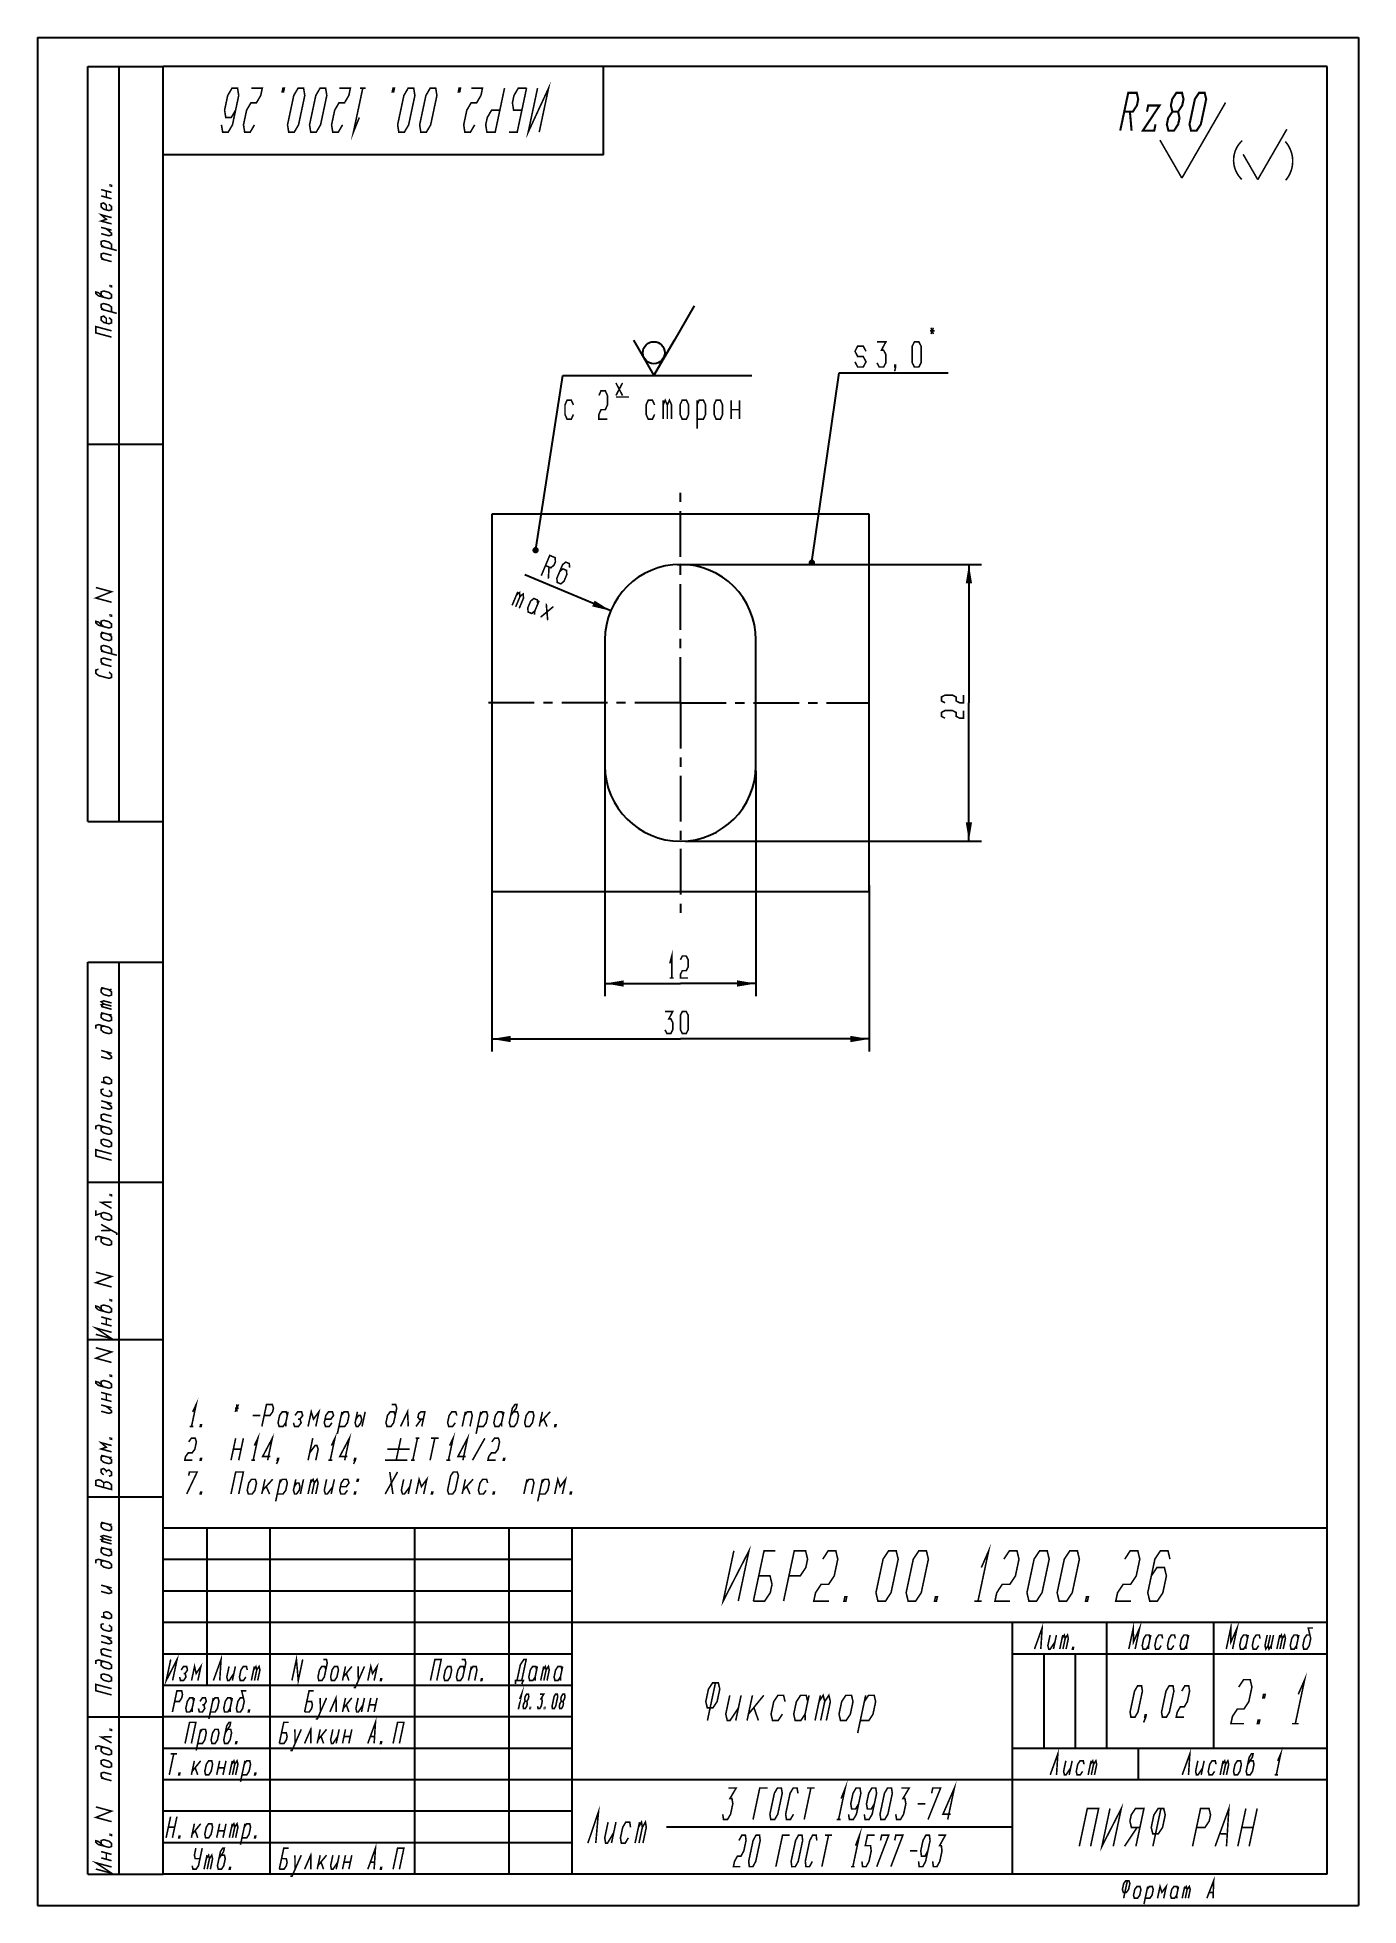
# Model space of a CAD drawing. Header units: millimetres. Extents: x 0 to 210, y 0 to 297.
import ezdxf

# ---------------------------------------------------------------- set-up
doc = ezdxf.new("R2010")
doc.units = ezdxf.units.MM
doc.header["$LTSCALE"] = 19.36
doc.linetypes.add('CENTER', pattern=[0.6, 0.375, -0.075, 0.075, -0.075])
doc.layers.get('0').update_dxf_attribs({"linetype": 'CONTINUOUS'})
for name, color, linetype in [('ALL_AXIS', 7, 'CONTINUOUS'), ('ALL_DIMENSIONS', 7, 'CONTINUOUS'), ('ALL_ROUND', 7, 'CONTINUOUS')]:
    doc.layers.add(name, color=color, linetype=linetype)
doc.styles.get("Standard").update_dxf_attribs({"font": 'txt', "width": 0.7})
doc.dimstyles.new('DIMSTYLE_1', dxfattribs={"dimtxt": 3.5, "dimasz": 3, "dimexe": 0.18, "dimexo": 0.0625, "dimgap": 0.09, "dimtad": 1, "dimlfac": 0.5, "dimdsep": 46, "dimtxsty": 'STANDARD', "dimblk": '_FILLED', "dimblk1": '_FILLED', "dimblk2": '_FILLED', "dimcen": 0.09, "dimadec": 0, "dimazin": 0, "dimtp": 0.2, "dimtm": 0.2, "dimtfac": 1, "dimtofl": 0, "dimtmove": 0, "dimatfit": 3, "dimldrblk": '_FILLED', "dimfxl": 1, "dimtolj": 1, "dimarcsym": 0})
doc.dimstyles.new('DIMSTYLE_2', dxfattribs={"dimtxt": 3.5, "dimasz": 3, "dimexe": 0.18, "dimexo": 0.0625, "dimgap": 0.09, "dimtad": 1, "dimdec": 5, "dimlfac": 0.5, "dimdsep": 46, "dimtxsty": 'STANDARD', "dimblk": '_FILLED', "dimblk1": '_FILLED', "dimblk2": '_FILLED', "dimcen": 0.09, "dimadec": 0, "dimazin": 0, "dimtp": 0.1, "dimtm": 0.1, "dimtfac": 1, "dimtdec": 5, "dimtofl": 0, "dimtmove": 0, "dimatfit": 3, "dimldrblk": '_FILLED', "dimfxl": 1, "dimtolj": 1, "dimarcsym": 0})

msp = doc.modelspace()

# ---------------------------------------------------------------- blocks, each defined once
blk = doc.blocks.new('_FILLED')
at = {"color": 0, "linetype": 'BYBLOCK'}
blk.add_solid([(0, 0), (-1, 0.167), (-1, -0.167)], dxfattribs=at)
blk = doc.blocks.new('*D0')
at = {"layer": 'ALL_DIMENSIONS', "color": 2, "linetype": 'CONTINUOUS'}
for p, q in [((72.21, 162.2), (72.21, 135.77)), ((132.21, 162.2), (132.21, 135.77)), ((72.21, 137.77), (102.21, 137.77)), ((132.21, 137.77), (102.21, 137.77))]:
    blk.add_line(p, q, dxfattribs=at)
at = {"layer": 'ALL_DIMENSIONS', "color": 2, "linetype": 'CONTINUOUS', "xscale": 3, "yscale": 3, "zscale": 3, "rotation": 180}
blk.add_blockref('_FILLED', (72.21, 137.77), dxfattribs=at)
at = {"layer": 'ALL_DIMENSIONS', "color": 2, "linetype": 'CONTINUOUS', "xscale": 3, "yscale": 3, "zscale": 3}
blk.add_blockref('_FILLED', (132.21, 137.77), dxfattribs=at)
blk = doc.blocks.new('*D1')
at = {"layer": 'ALL_DIMENSIONS', "color": 2, "linetype": 'CONTINUOUS'}
for p, q in [((90.21, 181.3), (90.21, 144.59)), ((114.21, 180.47), (114.21, 144.59)), ((90.21, 146.59), (102.21, 146.59)), ((114.21, 146.59), (102.21, 146.59))]:
    blk.add_line(p, q, dxfattribs=at)
at = {"layer": 'ALL_DIMENSIONS', "color": 2, "linetype": 'CONTINUOUS', "xscale": 3, "yscale": 3, "zscale": 3, "rotation": 180}
blk.add_blockref('_FILLED', (90.21, 146.59), dxfattribs=at)
at = {"layer": 'ALL_DIMENSIONS', "color": 2, "linetype": 'CONTINUOUS', "xscale": 3, "yscale": 3, "zscale": 3}
blk.add_blockref('_FILLED', (114.21, 146.59), dxfattribs=at)
blk = doc.blocks.new('*D2')
at = {"layer": 'ALL_DIMENSIONS', "color": 2, "linetype": 'CONTINUOUS'}
for p, q in [((101.71, 213.21), (150.06, 213.21)), ((148.06, 213.21), (148.06, 191.21)), ((148.06, 169.21), (148.06, 191.21)), ((102.96, 169.21), (150.06, 169.21))]:
    blk.add_line(p, q, dxfattribs=at)
at = {"layer": 'ALL_DIMENSIONS', "color": 2, "linetype": 'CONTINUOUS', "xscale": 3, "yscale": 3, "zscale": 3}
for p, rotation in [((148.06, 213.21), 90), ((148.06, 169.21), 270)]:
    blk.add_blockref('_FILLED', p, dxfattribs=dict(at, rotation=rotation))
blk = doc.blocks.new('*D3')
at = {"layer": 'ALL_DIMENSIONS', "color": 2, "linetype": 'CONTINUOUS'}
blk.add_line((91.14, 205.84), (77.49, 211.56), dxfattribs=at)
at = {"layer": 'ALL_DIMENSIONS', "color": 2, "linetype": 'CONTINUOUS', "xscale": 3, "yscale": 3, "zscale": 3, "rotation": 337.2946675515}
blk.add_blockref('_FILLED', (91.14, 205.84), dxfattribs=at)
blk = doc.blocks.new('C_2_X_CTOPOH_LISTA_BL0', base_point=(96.39, 235.15))
at = {"color": 2, "linetype": 'CONTINUOUS'}
for p, q in [((101.21, 248.72), (104.46, 254.34)), ((94.74, 248.86), (97.99, 243.23)), ((97.99, 243.23), (101.24, 248.86)), ((79.26, 215.96), (83.53, 243.23)), ((83.53, 243.23), (113.53, 243.23))]:
    blk.add_line(p, q, dxfattribs=at)
at = {"color": 2, "linetype": 'CONTINUOUS', "const_width": 0.25}
for points in [[(89.25, 240.06), (89.58, 240.81), (90.26, 240.81), (90.6, 240.06), (90.6, 238.56), (90.26, 237.81), (89.58, 237.81), (89.25, 237.06), (89.25, 236.31), (90.6, 236.31)], [(91.95, 240.06), (93, 242.06)], [(91.95, 242.06), (93, 240.06)], [(85.2, 238.56), (84.86, 239.31), (84.18, 239.31), (83.85, 238.56), (83.85, 237.06), (84.18, 236.31), (84.86, 236.31), (85.2, 237.06)], [(91.95, 239.83), (94.05, 239.83)], [(98.1, 238.56), (97.76, 239.31), (97.08, 239.31), (96.75, 238.56), (96.75, 237.06), (97.08, 236.31), (97.76, 236.31), (98.1, 237.06)], [(99.45, 238.56), (99.78, 239.31), (100.12, 238.56), (100.12, 236.31)], [(99.45, 236.31), (99.45, 239.31)], [(100.12, 238.56), (100.46, 239.31), (100.8, 238.56), (100.8, 236.31)], [(102.15, 237.06), (102.48, 236.31), (103.16, 236.31), (103.5, 237.06), (103.5, 238.56), (103.16, 239.31), (102.48, 239.31), (102.15, 238.56), (102.15, 237.06)], [(104.85, 234.81), (104.85, 239.31)], [(104.85, 236.31), (105.86, 236.31), (106.2, 237.06), (106.2, 238.56), (105.86, 239.31), (105.18, 239.31), (104.85, 238.56)], [(107.55, 237.06), (107.88, 236.31), (108.56, 236.31), (108.9, 237.06), (108.9, 238.56), (108.56, 239.31), (107.88, 239.31), (107.55, 238.56), (107.55, 237.06)], [(110.25, 236.31), (110.25, 239.31)], [(110.25, 237.81), (111.6, 237.81)], [(111.6, 239.31), (111.6, 236.31)]]:
    blk.add_lwpolyline(points, dxfattribs=at)
at = {"color": 2, "linetype": 'CONTINUOUS', "const_width": 0.5}
blk.add_lwpolyline([(78.93, 215.47, 1), (79.43, 215.47, 1)], format="xyb", close=True, dxfattribs=at)
at = {"color": 2, "linetype": 'CONTINUOUS'}
blk.add_circle((97.97, 246.86), 1.75, dxfattribs=at)
blk = doc.blocks.new('S_LIST_BL1', base_point=(133.95, 232.41))
at = {"color": 2, "linetype": 'CONTINUOUS'}
for p, q in [((123.16, 213.99), (127.44, 243.67)), ((127.44, 243.67), (144.74, 243.67))]:
    blk.add_line(p, q, dxfattribs=at)
at = {"color": 2, "linetype": 'CONTINUOUS', "const_width": 0.25}
for points in [[(141.85, 250.34), (142.6, 250.34)], [(142.03, 250.84), (142.41, 249.84)], [(142.41, 250.84), (142.03, 249.84)], [(129.95, 245.42), (130.38, 244.59), (131.26, 244.59), (131.7, 245.42), (131.26, 246.26), (130.38, 246.26), (129.95, 247.09), (130.38, 247.92), (131.26, 247.92), (131.7, 247.09)], [(133.45, 248.59), (134.85, 248.59), (134.15, 247.26), (134.5, 247.26), (134.85, 246.59), (134.85, 245.26), (134.5, 244.59), (133.8, 244.59), (133.45, 245.26)], [(139.4, 244.59), (139.05, 245.26), (139.05, 247.92), (139.4, 248.59), (140.1, 248.59), (140.45, 247.92), (140.45, 245.26), (140.1, 244.59), (139.4, 244.59)], [(136.42, 244.59), (136.25, 244.59), (136.25, 244.92), (136.42, 244.92), (136.42, 244.59), (136.25, 243.92)]]:
    blk.add_lwpolyline(points, dxfattribs=at)
at = {"color": 2, "linetype": 'CONTINUOUS', "const_width": 0.5}
blk.add_lwpolyline([(122.84, 213.49, 1), (123.34, 213.49, 1)], format="xyb", close=True, dxfattribs=at)
blk = doc.blocks.new('STANDARD_BL2', base_point=(185.35, 280.72))
at = {"color": 2, "linetype": 'CONTINUOUS'}
for points, const_width in [([(172.11, 282.18), (173.38, 288.18), (174.73, 288.18), (174.97, 287.18), (174.76, 286.18), (174.1, 285.18), (172.75, 285.18)], 0.333), ([(181.3, 285.18), (181.96, 286.18), (182.17, 287.18), (181.93, 288.18), (181.03, 288.18), (180.37, 287.18), (180.16, 286.18), (180.4, 285.18)], 0.333), ([(183.36, 282.18), (183.12, 283.18), (183.97, 287.18), (184.63, 288.18), (185.53, 288.18), (185.77, 287.18), (184.92, 283.18), (184.26, 282.18), (183.36, 282.18)], 0.333), ([(173.65, 285.18), (173.91, 282.18)], 0.333), ([(176.35, 285.18), (176.56, 286.18), (178.36, 286.18), (175.71, 282.18), (177.51, 282.18), (177.72, 283.18)], 0.333), ([(179.76, 282.18), (180.66, 282.18), (181.32, 283.18), (181.53, 284.18), (181.3, 285.18), (180.4, 285.18), (179.73, 284.18), (179.52, 283.18), (179.76, 282.18)], 0.333), ([(181.91, 274.63), (188.85, 286.64)], 0.25), ([(193.97, 274.39), (198.59, 282.4)], 0.25), ([(181.91, 274.63), (178.42, 280.67)], 0.25), ([(193.97, 274.39), (191.64, 278.42)], 0.25)]:
    blk.add_lwpolyline(points, dxfattribs=dict(at, const_width=const_width))
at = {"color": 2, "linetype": 'CONTINUOUS', "const_width": 0.25}
for points in [[(191.5, 280.6, 0.433164), (191.43, 274.42)], [(198.4, 274.28, 0.372459), (198.35, 280.44)]]:
    blk.add_lwpolyline(points, format="xyb", dxfattribs=at)

# ---------------------------------------------------------------- dimensions: what is measured, and where the dimension line sits
at = {"layer": 'ALL_DIMENSIONS', "color": 2, "linetype": 'CONTINUOUS'}
dim = msp.add_radius_dim(center=(102.20739, 201.212598), mpoint=(91.137364, 205.844501), text='<>\\Pmax', dimstyle='DIMSTYLE_2', dxfattribs=at)
dim.commit()
dim.dimension.update_dxf_attribs({"geometry": '*D3', "text_midpoint": (80.083917, 211.417974), "dimtype": 164})
dim = msp.add_linear_dim(base=(148.060328, 169.212598), p1=(101.712589, 213.212598), p2=(102.958743, 169.212598), angle=270, dimstyle='DIMSTYLE_1', dxfattribs=at)
dim.commit()
dim.dimension.update_dxf_attribs({"geometry": '*D2', "text_midpoint": (147.185328, 188.762598), "dimtype": 160})
for base, p1, p2, picture, middle in [((114.20739, 146.586567), (90.20739, 181.304039), (114.20739, 180.47327), '*D1', (99.75739, 147.461567)), ((132.20739, 137.768732), (72.20739, 162.196347), (132.20739, 162.196347), '*D0', (99.75739, 138.643732))]:
    dim = msp.add_linear_dim(base=base, p1=p1, p2=p2, dimstyle='DIMSTYLE_1', dxfattribs=at)
    dim.commit()
    dim.dimension.update_dxf_attribs({"geometry": picture, "text_midpoint": middle, "dimtype": 160})

# ---------------------------------------------------------------- linework, layer by layer
at = {"color": 7, "linetype": 'CONTINUOUS'}
for p, q in [((0, 297), (0, 0)), ((0, 297), (210, 297)), ((210, 297), (210, 0)), ((8, 172.349899), (8, 292.349899)), ((8, 292.349899), (20, 292.349899)), ((13, 172.349899), (13, 292.349899)), ((90, 292.349899), (20, 292.349899)), ((20, 278.349899), (20, 292.349899)), ((20, 172.349899), (20, 292.349899)), ((20, 5), (20, 292.349899)), ((205, 292.349899), (20, 292.349899)), ((90, 278.349899), (90, 292.349899)), ((205, 5), (205, 292.349899)), ((90, 278.349899), (20, 278.349899)), ((8, 232.349899), (20, 232.349899)), ((72.20739, 221.212598), (72.20739, 161.212598)), ((132.20739, 221.212598), (72.20739, 221.212598)), ((132.20739, 161.212598), (132.20739, 221.212598)), ((8, 172.349899), (20, 172.349899)), ((72.20739, 161.212598), (132.20739, 161.212598)), ((8, 5), (8, 150)), ((8, 150), (20, 150)), ((13, 5), (13, 150)), ((20, 5), (20, 150)), ((8, 115), (20, 115)), ((8, 90), (20, 90)), ((8, 65), (20, 65)), ((205, 60), (20, 60)), ((20, 5), (20, 60)), ((27, 35), (27, 60)), ((37, 5), (37, 60)), ((60, 5), (60, 60)), ((75, 5), (75, 60)), ((85, 5), (85, 60)), ((205, 5), (205, 60)), ((85, 55), (20, 55)), ((85, 50), (20, 50)), ((205, 45), (20, 45)), ((155, 5), (155, 45)), ((170, 25), (170, 45)), ((187, 25), (187, 45)), ((85, 40), (20, 40)), ((205, 40), (155, 40)), ((160, 25), (160, 40)), ((165, 25), (165, 40)), ((85, 35), (20, 35)), ((8, 30), (20, 30)), ((85, 30), (20, 30)), ((85, 25), (20, 25)), ((205, 25), (155, 25)), ((175, 20), (175, 25)), ((205, 20), (20, 20)), ((85, 15), (20, 15)), ((155, 12.5), (100, 12.5)), ((85, 10), (20, 10)), ((8, 5), (20, 5)), ((205, 5), (20, 5)), ((205, 5), (20, 5)), ((0, 0), (210, 0))]:
    msp.add_line(p, q, dxfattribs=at)
at = {"color": 2, "linetype": 'CONTINUOUS', "const_width": 0.25}
for points in [[(29.260091, 283.094754), (29.449604, 281.928088), (30.324609, 281.928088), (31.01009, 283.094754), (32.002013, 287.761418), (31.812499, 288.928084), (30.937505, 288.928084), (30.252014, 287.761418), (29.756047, 285.428086), (29.945571, 284.26142), (30.820565, 284.26142), (31.506057, 285.428086)], [(34.510088, 283.094754), (33.824607, 281.928088), (32.949603, 281.928088), (32.760089, 283.094754), (33.256056, 285.428086), (33.941536, 286.594752), (34.81653, 286.594752), (35.502021, 287.761418), (35.750005, 288.928084), (33.999995, 288.928084)], [(39.031249, 288.928084), (39.250003, 288.928084), (39.126006, 288.344762), (38.907263, 288.344762), (39.031249, 288.928084)], [(42.312504, 288.928084), (42.502018, 287.761418), (41.510084, 283.094754), (40.824604, 281.928088), (39.949609, 281.928088), (39.760085, 283.094754), (40.752019, 287.761418), (41.437499, 288.928084), (42.312504, 288.928084)], [(45.812502, 288.928084), (46.002016, 287.761418), (45.010082, 283.094754), (44.324602, 281.928088), (43.449607, 281.928088), (43.260083, 283.094754), (44.252017, 287.761418), (44.937497, 288.928084), (45.812502, 288.928084)], [(48.510091, 283.094754), (47.8246, 281.928088), (46.949605, 281.928088), (46.760092, 283.094754), (47.256048, 285.428086), (47.941539, 286.594752), (48.816533, 286.594752), (49.502014, 287.761418), (49.749997, 288.928084), (47.999998, 288.928084)], [(51.164324, 284.26142), (50.23085, 281.928088), (51.71875, 288.928084)], [(52.156247, 288.928084), (51.281253, 288.928084)], [(56.53125, 288.928084), (56.750004, 288.928084), (56.626007, 288.344762), (56.407264, 288.344762), (56.53125, 288.928084)], [(59.812505, 288.928084), (60.002019, 287.761418), (59.010085, 283.094754), (58.324604, 281.928088), (57.4496, 281.928088), (57.260086, 283.094754), (58.25202, 287.761418), (58.9375, 288.928084), (59.812505, 288.928084)], [(63.312503, 288.928084), (63.502017, 287.761418), (62.510083, 283.094754), (61.824603, 281.928088), (60.949608, 281.928088), (60.760084, 283.094754), (61.752018, 287.761418), (62.437498, 288.928084), (63.312503, 288.928084)], [(67.031255, 288.928084), (67.249998, 288.928084), (67.126012, 288.344762), (66.907258, 288.344762), (67.031255, 288.928084)], [(69.51009, 283.094754), (68.824609, 281.928088), (67.949604, 281.928088), (67.760091, 283.094754), (68.256047, 285.428086), (68.941538, 286.594752), (69.816532, 286.594752), (70.502013, 287.761418), (70.749996, 288.928084), (68.999997, 288.928084)], [(74.250005, 288.928084), (72.762104, 281.928088), (71.449603, 281.928088), (71.260089, 283.094754), (71.508072, 284.26142), (72.193553, 285.428086), (73.506055, 285.428086)], [(77.750003, 288.928084), (76.262103, 281.928088), (74.949601, 281.928088)], [(77.750003, 288.928084), (76.437501, 288.928084), (75.752021, 287.761418), (75.504037, 286.594752), (75.693551, 285.428086), (77.006053, 285.428086)], [(79.762101, 281.928088), (81.250001, 288.928084), (78.012102, 281.928088), (79.500002, 288.928084)], [(11.794094, 273.47491), (11.794094, 273.349893), (11.58576, 273.40573), (11.58576, 273.530727), (11.794094, 273.47491)], [(10.127428, 272.796477), (11.794094, 272.349902)], [(11.794094, 271.349891), (10.127428, 271.796486)], [(10.960764, 269.573197), (10.960764, 270.323195), (10.544096, 270.684842), (10.127428, 270.546482), (10.127428, 270.046477), (10.544096, 269.68483), (11.377426, 269.461543), (11.794094, 269.599902), (11.794094, 270.099908), (11.377426, 270.461555)], [(10.960764, 271.573199), (10.960764, 272.573189)], [(11.794094, 267.349908), (10.127428, 267.796482), (10.960764, 268.07318), (10.127428, 268.796473), (11.794094, 268.349898)], [(10.127428, 266.796471), (11.794094, 266.349896)], [(10.127428, 265.79648), (11.377426, 265.461539), (11.794094, 265.599898), (11.794094, 265.849891), (10.960764, 266.573184)], [(11.794094, 263.349904), (11.794094, 264.099902), (11.377426, 264.461549), (10.544096, 264.684836), (10.127428, 264.546477), (10.127428, 264.046471), (10.544096, 263.684846)], [(12.62743, 263.126617), (10.127428, 263.796479)], [(10.544096, 261.684844), (10.127428, 262.04649), (10.127428, 262.546475), (10.544096, 262.684834), (11.794094, 262.349893)], [(11.794094, 261.349902), (10.127428, 261.796477)], [(10.544096, 255.684838), (9.71076, 256.408131), (9.294097, 256.519764), (9.294097, 256.269771), (9.71076, 255.908125), (11.377426, 255.461551), (11.794094, 255.59991), (11.794094, 256.099895), (11.377426, 256.461541), (10.544096, 256.684828), (10.127428, 256.54649), (10.127428, 256.046484)], [(11.794094, 257.474895), (11.794094, 257.349898), (11.58576, 257.405715), (11.58576, 257.530732), (11.794094, 257.474895)], [(11.794094, 253.349895), (11.794094, 254.099893), (11.377426, 254.461539), (10.544096, 254.684826), (10.127428, 254.546488), (10.127428, 254.046482), (10.544096, 253.684836)], [(12.62743, 253.126607), (10.127428, 253.79649)], [(10.960764, 251.57318), (10.960764, 252.323199), (10.544096, 252.684846), (10.127428, 252.546486), (10.127428, 252.04648), (10.544096, 251.684834), (11.377426, 251.461547), (11.794094, 251.599906), (11.794094, 252.099891), (11.377426, 252.461537)], [(11.794094, 249.349891), (9.294097, 250.019773), (9.294097, 251.019764), (11.794094, 250.349902)], [(11.794094, 207.204057), (9.294097, 207.873939), (11.794094, 208.870729), (9.294097, 209.540611)], [(11.794094, 205.120738), (11.794094, 204.995742), (11.58576, 205.051559), (11.58576, 205.176555), (11.794094, 205.120738)], [(10.544096, 203.33066), (9.71076, 204.053953), (9.294097, 204.165607), (9.294097, 203.915615), (9.71076, 203.553969), (11.377426, 203.107373), (11.794094, 203.245732), (11.794094, 203.745738), (11.377426, 204.107385), (10.544096, 204.330672), (10.127428, 204.192313), (10.127428, 203.692307)], [(10.127428, 202.442324), (11.377426, 202.107383), (11.794094, 202.120725)], [(10.544096, 202.33067), (10.127428, 202.192311), (10.127428, 201.692305), (10.544096, 201.33068), (11.377426, 201.107371), (11.794094, 201.24573), (11.794094, 201.745736), (11.377426, 202.107383)], [(11.794094, 198.995736), (11.794094, 199.745734), (11.377426, 200.107381), (10.544096, 200.330668), (10.127428, 200.192309), (10.127428, 199.692324), (10.544096, 199.330678)], [(12.62743, 198.772449), (10.127428, 199.442311)], [(9.71076, 196.553951), (9.294097, 196.415613), (9.294097, 195.915607), (9.71076, 195.553961), (11.377426, 195.107387), (11.794094, 195.245725), (11.794094, 195.74573), (11.377426, 196.107377)], [(10.544096, 197.330676), (10.127428, 197.692322), (10.127428, 198.192307), (10.544096, 198.330666), (11.794094, 197.995725)], [(11.794094, 196.995734), (10.127428, 197.442309)], [(10.127428, 145.946582), (11.377426, 145.611641), (11.794094, 145.625004)], [(10.544096, 145.834938), (10.127428, 145.696579), (10.127428, 145.196584), (10.544096, 144.834937), (11.377426, 144.61165), (11.794094, 144.749999), (11.794094, 145.250005), (11.377426, 145.611641)], [(10.544096, 143.334941), (10.127428, 143.696577), (10.544096, 143.834937), (11.794094, 143.499995)], [(10.544096, 142.834936), (10.127428, 143.196582), (10.544096, 143.334941), (11.794094, 143)], [(11.794094, 142.500005), (10.127428, 142.946579)], [(10.544096, 139.834933), (10.127428, 139.696584), (10.127428, 139.196578), (10.544096, 138.834932), (11.377426, 138.611645), (11.794094, 138.750004), (11.794094, 139.249999), (11.377426, 139.611646), (9.71076, 140.05823), (9.294097, 139.919871), (9.294097, 139.419876)], [(10.127428, 141.946578), (11.377426, 141.611647), (11.794094, 141.625)], [(10.544096, 141.834935), (10.127428, 141.696586), (10.127428, 141.19658), (10.544096, 140.834934), (11.377426, 140.611646), (11.794094, 140.749995), (11.794094, 141.250001), (11.377426, 141.611647)], [(10.127428, 135.946583), (11.794094, 135.499998)], [(10.127428, 134.946582), (11.377426, 134.611641), (11.794094, 134.75), (11.794094, 135.000003), (10.960764, 135.723296)], [(10.127428, 130.946578), (11.377426, 130.611647), (11.794094, 130.749996), (11.794094, 131.250002), (11.377426, 131.611648), (10.960764, 131.723292), (10.544096, 131.584933), (10.544096, 131.084937), (10.960764, 130.723291)], [(10.544096, 129.834934), (10.127428, 129.696585), (10.127428, 129.196579), (10.544096, 128.834933), (11.377426, 128.611646), (11.794094, 128.750005), (11.794094, 129.25), (11.377426, 129.611646)], [(10.127428, 127.946586), (11.794094, 127.500001)], [(10.127428, 126.946585), (11.377426, 126.611644), (11.794094, 126.750003), (11.794094, 126.999995), (10.960764, 127.723288)], [(10.544096, 124.834939), (10.127428, 125.196586), (10.127428, 125.696581), (10.544096, 125.83494), (11.794094, 125.499999)], [(11.794094, 124.499998), (10.127428, 124.946583)], [(10.544096, 123.834938), (10.127428, 123.696579), (10.127428, 123.196584), (10.544096, 122.834937), (11.377426, 122.61165), (11.794094, 122.749999), (11.794094, 123.250005), (11.377426, 123.611641), (9.71076, 124.058226), (9.294097, 123.919877), (9.294097, 123.419871)], [(11.377426, 120.611648), (11.794094, 120.749997), (11.794094, 121.250003), (11.377426, 121.611649), (10.544096, 121.834937), (10.127428, 121.696577), (10.127428, 121.196582), (10.544096, 120.834936), (11.377426, 120.611648)], [(11.794094, 118.500003), (9.294097, 119.169875), (9.294097, 120.169876), (11.794094, 119.500004)], [(11.794094, 112.979163), (11.794094, 112.854167), (11.58576, 112.909994), (11.58576, 113.03499), (11.794094, 112.979163)], [(10.127428, 110.050746), (10.127428, 109.550751), (10.544096, 109.189104), (11.377426, 108.965817), (11.794094, 109.104166), (11.794094, 109.604172), (11.377426, 109.965808), (10.544096, 110.189105), (9.294097, 109.774038), (9.294097, 110.524036)], [(11.794094, 110.854165), (10.127428, 111.800745), (11.794094, 111.854166)], [(12.62743, 106.630874), (12.62743, 106.880877), (10.127428, 108.300747)], [(10.127428, 107.300746), (11.794094, 107.354167)], [(10.544096, 106.189102), (10.127428, 106.050753), (10.127428, 105.550747), (10.544096, 105.189101), (11.377426, 104.965813), (11.794094, 105.104162), (11.794094, 105.604168), (11.377426, 105.965814), (9.71076, 106.412399), (9.294097, 106.27404), (9.294097, 105.774045)], [(11.794094, 98.354169), (9.294097, 99.024041), (11.794094, 100.02083), (9.294097, 100.690702)], [(10.544096, 94.480772), (9.71076, 95.204065), (9.294097, 95.315709), (9.294097, 95.065706), (9.71076, 94.70406), (11.377426, 94.257475), (11.794094, 94.395834), (11.794094, 94.895829), (11.377426, 95.257476), (10.544096, 95.480773), (10.127428, 95.342414), (10.127428, 94.842419)], [(11.794094, 96.270829), (11.794094, 96.145833), (11.58576, 96.20166), (11.58576, 96.326656), (11.794094, 96.270829)], [(9.294097, 90.81571), (11.794094, 90.145838), (9.294097, 91.815711), (11.794094, 91.145828)], [(10.127428, 93.592415), (11.794094, 93.14583)], [(11.794094, 92.145829), (10.127428, 92.592414)], [(10.960764, 92.369127), (10.960764, 93.369128)], [(11.794094, 86.354168), (9.294097, 87.02404), (11.794094, 88.020834), (9.294097, 88.690707)], [(10.544096, 82.480771), (9.71076, 83.204059), (9.294097, 83.315708), (9.294097, 83.065705), (9.71076, 82.704059), (11.377426, 82.257479), (11.794094, 82.395833), (11.794094, 82.895833), (11.377426, 83.25748), (10.544096, 83.480772), (10.127428, 83.342413), (10.127428, 82.842418)], [(11.794094, 84.270833), (11.794094, 84.145832), (11.58576, 84.201654), (11.58576, 84.326655), (11.794094, 84.270833)], [(10.127428, 81.592414), (11.794094, 81.145834)], [(11.794094, 80.145833), (10.127428, 80.592413)], [(10.960764, 80.369126), (10.960764, 81.369127)], [(24.688688, 78.506114), (25.242921, 79.67278), (24.498981, 76.172782)], [(10.127428, 79.592417), (11.794094, 79.145833)], [(10.127428, 78.592417), (11.377426, 78.25748), (11.794094, 78.395834), (11.794094, 78.645832), (10.960764, 79.369125)], [(31.397056, 79.089447), (32.009554, 79.089447)], [(31.980421, 79.67278), (31.426188, 78.506114)], [(31.674172, 79.67278), (31.732437, 78.506114)], [(34.211573, 77.922781), (35.43658, 77.922781)], [(35.677098, 76.172782), (36.421048, 79.67278), (37.339795, 79.67278), (37.522058, 79.089447), (37.398071, 78.506114), (36.967825, 77.922781), (36.049078, 77.922781)], [(39.724077, 77.922781), (39.541814, 78.506114), (38.929316, 78.506114), (38.49907, 77.922781), (38.251098, 76.756115), (38.43335, 76.172782), (39.045848, 76.172782), (39.476094, 76.756115)], [(39.848063, 78.506114), (39.476094, 76.756115), (39.505227, 76.172782)], [(40.70109, 76.756115), (40.883353, 76.172782), (41.495851, 76.172782), (41.926097, 76.756115), (41.743834, 77.339448), (42.17408, 77.922781), (41.991817, 78.506114), (41.379319, 78.506114), (40.949073, 77.922781)], [(41.437585, 77.339448), (41.743834, 77.339448)], [(43.027106, 76.172782), (43.523063, 78.506114), (43.887588, 77.339448), (44.748069, 78.506114), (44.252103, 76.172782)], [(45.725082, 77.339448), (46.643829, 77.339448), (47.074075, 77.922781), (46.891813, 78.506114), (46.279314, 78.506114), (45.849079, 77.922781), (45.601096, 76.756115), (45.783348, 76.172782), (46.395856, 76.172782), (46.826092, 76.756115)], [(47.679118, 75.006116), (48.423068, 78.506114)], [(47.927102, 76.172782), (48.845849, 76.172782), (49.276095, 76.756115), (49.524078, 77.922781), (49.341815, 78.506114), (48.729317, 78.506114), (48.299071, 77.922781)], [(50.873071, 78.506114), (50.501091, 76.756115), (50.683354, 76.172782), (50.989603, 76.172782), (51.419838, 76.756115), (51.543835, 77.339448), (51.361572, 77.922781), (51.055323, 77.922781), (50.625088, 77.339448)], [(52.098067, 78.506114), (51.602101, 76.172782)], [(56.874076, 77.922781), (56.691813, 78.506114), (56.079315, 78.506114), (55.64908, 77.922781), (55.401097, 76.756115), (55.583349, 76.172782), (56.195847, 76.172782), (56.626093, 76.756115), (57.12206, 79.089447), (56.939797, 79.67278), (56.327299, 79.67278)], [(57.727103, 76.172782), (58.835567, 78.506114), (58.952099, 76.172782)], [(60.177105, 76.172782), (61.037587, 77.339448)], [(61.095853, 76.172782), (61.591819, 78.506114), (60.979321, 78.506114), (60.611068, 78.214447), (60.487082, 77.631114), (60.731338, 77.339448), (61.343836, 77.339448)], [(66.674077, 77.922781), (66.491814, 78.506114), (65.879316, 78.506114), (65.44907, 77.922781), (65.201098, 76.756115), (65.38335, 76.172782), (65.995848, 76.172782), (66.426094, 76.756115)], [(67.527104, 76.172782), (68.02307, 78.506114)], [(67.899073, 77.922781), (68.329319, 78.506114), (68.941817, 78.506114), (69.12408, 77.922781), (68.7521, 76.172782)], [(69.729123, 75.006116), (70.473062, 78.506114)], [(69.977106, 76.172782), (70.895854, 76.172782), (71.326089, 76.756115), (71.574072, 77.922781), (71.39182, 78.506114), (70.779312, 78.506114), (70.349076, 77.922781)], [(74.024075, 77.922781), (73.841813, 78.506114), (73.229314, 78.506114), (72.799079, 77.922781), (72.551096, 76.756115), (72.733348, 76.172782), (73.345856, 76.172782), (73.776092, 76.756115)], [(74.148062, 78.506114), (73.776092, 76.756115), (73.805225, 76.172782)], [(75.249071, 77.922781), (76.109563, 79.089447), (76.23355, 79.67278), (75.927301, 79.67278), (75.497055, 79.089447), (75.001088, 76.756115), (75.183351, 76.172782), (75.795849, 76.172782), (76.226095, 76.756115), (76.474078, 77.922781), (76.291815, 78.506114), (75.679317, 78.506114)], [(77.451091, 76.756115), (77.633354, 76.172782), (78.245852, 76.172782), (78.676098, 76.756115), (78.92407, 77.922781), (78.741818, 78.506114), (78.12932, 78.506114), (77.699074, 77.922781), (77.451091, 76.756115)], [(80.273063, 78.506114), (79.777097, 76.172782)], [(79.901094, 76.756115), (81.49807, 78.506114)], [(80.484459, 77.339448), (81.002104, 76.172782)], [(11.794094, 74.270834), (11.794094, 74.145833), (11.58576, 74.201655), (11.58576, 74.326656), (11.794094, 74.270834)], [(24.047058, 73.722161), (24.477304, 74.305494), (25.089802, 74.305494), (25.272054, 73.722161), (25.02407, 72.555495), (24.593835, 71.972162), (23.981337, 71.972162), (23.551091, 71.388824), (23.427104, 70.805491), (24.652101, 70.805491)], [(24.192722, 76.172782), (24.80523, 76.172782)], [(26.030227, 76.172782), (25.877097, 76.172782), (25.939101, 76.464448), (26.09222, 76.464448), (26.030227, 76.172782)], [(30.777103, 70.805491), (31.521053, 74.305494)], [(32.746049, 74.305494), (32.002099, 70.805491)], [(34.488689, 73.138828), (35.042922, 74.305494), (34.298972, 70.805491)], [(36.595855, 70.805491), (37.339795, 74.305494), (35.801095, 71.388824), (37.026091, 71.388824)], [(43.771046, 74.305494), (43.027106, 70.805491)], [(46.738693, 73.138828), (47.292926, 74.305494), (46.548976, 70.805491)], [(48.845849, 70.805491), (49.589799, 74.305494), (48.051088, 71.388824), (49.276095, 71.388824)], [(57.771049, 74.305494), (57.027099, 70.805491)], [(60.41063, 74.305494), (59.66668, 70.805491)], [(60.104381, 74.305494), (60.716879, 74.305494)], [(63.166882, 74.305494), (62.422932, 70.805491)], [(62.554384, 74.305494), (63.77938, 74.305494)], [(65.522021, 73.138828), (66.076253, 74.305494), (65.332313, 70.805491)], [(67.629187, 70.805491), (68.373137, 74.305494), (66.834426, 71.388824), (68.059422, 71.388824)], [(69.160432, 70.805491), (71.129378, 74.305494)], [(72.230388, 73.722161), (72.660634, 74.305494), (73.273132, 74.305494), (73.455395, 73.722161), (73.207411, 72.555495), (72.777165, 71.972162), (72.164667, 71.972162), (71.734421, 71.388824), (71.610435, 70.805491), (72.835431, 70.805491)], [(82.380229, 76.172782), (82.2271, 76.172782), (82.289093, 76.464448), (82.442223, 76.464448), (82.380229, 76.172782)], [(11.794094, 72.145831), (10.127428, 72.592416), (10.960764, 72.869124), (10.127428, 73.592417), (11.794094, 73.145832)], [(10.127428, 71.592415), (11.377426, 71.257479), (11.794094, 71.270832)], [(10.544096, 71.480771), (10.127428, 71.342417), (10.127428, 70.842417), (10.544096, 70.480771), (11.377426, 70.257478), (11.794094, 70.395832), (11.794094, 70.895833), (11.377426, 71.257479)], [(31.149072, 72.555495), (32.374079, 72.555495)], [(43.275079, 71.972162), (44.135571, 73.138828), (44.44182, 73.138828), (44.624072, 72.555495), (44.252103, 70.805491)], [(55.64908, 72.555495), (59.149078, 72.555495)], [(11.377426, 68.257481), (11.794094, 68.395835), (11.794094, 68.895836), (11.377426, 69.257477), (10.960764, 69.119123), (10.544096, 69.48077), (10.127428, 69.342416), (10.127428, 68.842415), (10.544096, 68.480769)], [(10.960764, 68.869125), (10.960764, 69.119123)], [(23.733354, 65.438205), (25.396051, 68.938203), (24.171055, 68.938203), (24.047058, 68.35487)], [(26.030227, 70.805491), (25.877097, 70.805491), (25.939101, 71.097157), (26.09222, 71.097157), (26.030227, 70.805491)], [(30.777103, 65.438205), (31.521053, 68.938203), (32.746049, 68.938203), (32.002099, 65.438205)], [(33.992723, 70.805491), (34.605231, 70.805491)], [(38.28023, 70.805491), (38.127101, 70.805491), (38.189094, 71.097157), (38.342224, 71.097157), (38.28023, 70.805491), (38.003114, 70.222158)], [(46.242727, 70.805491), (46.855225, 70.805491)], [(50.530224, 70.805491), (50.377104, 70.805491), (50.439098, 71.097157), (50.592228, 71.097157), (50.530224, 70.805491), (50.253107, 70.222158)], [(55.2771, 70.805491), (58.777098, 70.805491)], [(55.2771, 65.438205), (57.246046, 68.938203)], [(56.02105, 68.938203), (56.502106, 65.438205)], [(59.360431, 70.805491), (59.972939, 70.805491)], [(60.177105, 65.438205), (60.673062, 67.771537), (61.037587, 66.604871), (61.898068, 67.771537), (61.402102, 65.438205)], [(65.026064, 70.805491), (65.638563, 70.805491)], [(65.38335, 65.438205), (65.201098, 66.021538), (65.697054, 68.35487), (66.1273, 68.938203), (66.739798, 68.938203), (66.922061, 68.35487), (66.426094, 66.021538), (65.995848, 65.438205), (65.38335, 65.438205)], [(74.213557, 70.805491), (74.060438, 70.805491), (74.122431, 71.097157), (74.275561, 71.097157), (74.213557, 70.805491)], [(82.2271, 65.438205), (82.723066, 67.771537), (83.087581, 66.604871), (83.948063, 67.771537), (83.452106, 65.438205)], [(11.794094, 66.145836), (11.794094, 66.895834), (11.377426, 67.25748), (10.960764, 67.369124), (10.544096, 67.23077), (10.127428, 67.592417), (9.71076, 67.70406), (9.294097, 67.565706), (9.294097, 66.815708), (11.794094, 66.145836)], [(10.544096, 66.480772), (10.544096, 67.23077)], [(26.030227, 65.438205), (25.877097, 65.438205), (25.939101, 65.729872), (26.09222, 65.729872), (26.030227, 65.438205)], [(33.351092, 66.021538), (33.533354, 65.438205), (34.145853, 65.438205), (34.576088, 66.021538), (34.824071, 67.188204), (34.641819, 67.771537), (34.029321, 67.771537), (33.599075, 67.188204), (33.351092, 66.021538)], [(36.173064, 67.771537), (35.677098, 65.438205)], [(35.801095, 66.021538), (37.398071, 67.771537)], [(36.38446, 66.604871), (36.902104, 65.438205)], [(37.879117, 64.271539), (38.623067, 67.771537)], [(38.127101, 65.438205), (39.045848, 65.438205), (39.476094, 66.021538), (39.724077, 67.188204), (39.541814, 67.771537), (38.929316, 67.771537), (38.49907, 67.188204)], [(41.07307, 67.771537), (40.70109, 66.021538), (40.883353, 65.438205), (41.189602, 65.438205), (41.619848, 66.021538), (41.743834, 66.604871), (41.561571, 67.188204), (41.255322, 67.188204), (40.825087, 66.604871)], [(42.298066, 67.771537), (41.8021, 65.438205)], [(43.027106, 65.438205), (43.523063, 67.771537)], [(43.399076, 67.188204), (43.829312, 67.771537), (44.011574, 67.188204), (43.639604, 65.438205)], [(44.011574, 67.188204), (44.44182, 67.771537), (44.624072, 67.188204), (44.252103, 65.438205)], [(45.973065, 67.771537), (45.601096, 66.021538), (45.783348, 65.438205), (46.089597, 65.438205), (46.950089, 66.604871)], [(47.198062, 67.771537), (46.702105, 65.438205)], [(48.175085, 66.604871), (49.093832, 66.604871), (49.524078, 67.188204), (49.341815, 67.771537), (48.729317, 67.771537), (48.299071, 67.188204), (48.051088, 66.021538), (48.233351, 65.438205), (48.845849, 65.438205), (49.276095, 66.021538)], [(50.530224, 65.438205), (50.377104, 65.438205), (50.439098, 65.729872), (50.592228, 65.729872), (50.530224, 65.438205)], [(50.964197, 67.479871), (50.811067, 67.479871), (50.873071, 67.771537), (51.02619, 67.771537), (50.964197, 67.479871)], [(58.223069, 67.771537), (57.851089, 66.021538), (58.033352, 65.438205), (58.339601, 65.438205), (59.200082, 66.604871)], [(59.448065, 67.771537), (58.952099, 65.438205)], [(62.780228, 65.438205), (62.627098, 65.438205), (62.689102, 65.729872), (62.842221, 65.729872), (62.780228, 65.438205)], [(68.02307, 67.771537), (67.527104, 65.438205)], [(67.65109, 66.021538), (69.248066, 67.771537)], [(68.234455, 66.604871), (68.7521, 65.438205)], [(71.574072, 67.188204), (71.39182, 67.771537), (70.779312, 67.771537), (70.349076, 67.188204), (70.101093, 66.021538), (70.283355, 65.438205), (70.895854, 65.438205), (71.326089, 66.021538)], [(72.580229, 65.438205), (72.427099, 65.438205), (72.489103, 65.729872), (72.642222, 65.729872), (72.580229, 65.438205)], [(77.327104, 65.438205), (77.823071, 67.771537)], [(77.699074, 67.188204), (78.12932, 67.771537), (78.741818, 67.771537), (78.92407, 67.188204), (78.552101, 65.438205)], [(79.529124, 64.271539), (80.273063, 67.771537)], [(79.777097, 65.438205), (80.695854, 65.438205), (81.12609, 66.021538), (81.374073, 67.188204), (81.191821, 67.771537), (80.579313, 67.771537), (80.149077, 67.188204)], [(84.830222, 65.438205), (84.677103, 65.438205), (84.739096, 65.729872), (84.892226, 65.729872), (84.830222, 65.438205)], [(10.127428, 60.94658), (11.377426, 60.611644), (11.794094, 60.625001)], [(10.544096, 60.834936), (10.127428, 60.696582), (10.127428, 60.196582), (10.544096, 59.834935), (11.377426, 59.611648), (11.794094, 59.750002), (11.794094, 60.250002), (11.377426, 60.611644)], [(10.544096, 58.334939), (10.127428, 58.69658), (10.544096, 58.834934), (11.794094, 58.499998)], [(10.544096, 57.834938), (10.127428, 58.19658), (10.544096, 58.334939), (11.794094, 57.999998)], [(11.794094, 57.500002), (10.127428, 57.946582)], [(10.127428, 56.946581), (11.377426, 56.611645), (11.794094, 56.624998)], [(10.544096, 56.834938), (10.127428, 56.696583), (10.127428, 56.196583), (10.544096, 55.834937), (11.377426, 55.611644), (11.794094, 55.749998), (11.794094, 56.249999), (11.377426, 56.611645)], [(110.700449, 56.410637), (109.000004, 48.41064), (113.100447, 56.410637), (111.400002, 48.41064)], [(113.8, 48.41064), (115.500445, 56.410637), (117.300449, 56.410637)], [(118.599996, 48.41064), (120.300463, 56.410637), (122.100445, 56.410637), (122.417039, 55.077306), (122.133639, 53.74397), (121.250223, 52.410639), (119.450219, 52.410639)], [(124.817037, 55.077306), (125.700453, 56.410637), (126.900463, 56.410637), (127.217035, 55.077306), (126.650234, 52.410639), (125.766818, 51.077302), (124.566809, 51.077302), (123.683414, 49.743971), (123.399992, 48.41064), (125.79999, 48.41064)], [(133.6, 48.41064), (133.283406, 49.743971), (134.417051, 55.077306), (135.300445, 56.410637), (136.500455, 56.410637), (136.817049, 55.077306), (135.683404, 49.743971), (134.80001, 48.41064), (133.6, 48.41064)], [(138.399996, 48.41064), (138.083402, 49.743971), (139.217047, 55.077306), (140.100463, 56.410637), (141.300451, 56.410637), (141.617045, 55.077306), (140.4834, 49.743971), (139.600006, 48.41064), (138.399996, 48.41064)], [(150.033635, 53.74397), (151.200451, 56.410637), (149.500006, 48.41064)], [(153.617035, 55.077306), (154.500451, 56.410637), (155.700461, 56.410637), (156.017033, 55.077306), (155.450232, 52.410639), (154.566816, 51.077302), (153.366828, 51.077302), (152.483412, 49.743971), (152.19999, 48.41064), (154.60001, 48.41064)], [(157.600002, 48.41064), (157.283408, 49.743971), (158.417053, 55.077306), (159.300447, 56.410637), (160.500457, 56.410637), (160.817051, 55.077306), (159.683406, 49.743971), (158.79999, 48.41064), (157.600002, 48.41064)], [(162.399998, 48.41064), (162.083404, 49.743971), (163.217049, 55.077306), (164.100443, 56.410637), (165.300453, 56.410637), (165.617047, 55.077306), (164.483402, 49.743971), (163.600008, 48.41064), (162.399998, 48.41064)], [(172.817041, 55.077306), (173.700457, 56.410637), (174.900445, 56.410637), (175.217039, 55.077306), (174.650217, 52.410639), (173.766822, 51.077302), (172.566812, 51.077302), (171.683418, 49.743971), (171.399996, 48.41064), (173.799994, 48.41064)], [(180.017035, 55.077306), (179.700463, 56.410637), (178.500453, 56.410637), (177.617037, 55.077306), (176.483414, 49.743971), (176.800008, 48.41064), (177.999996, 48.41064), (178.883412, 49.743971), (179.450234, 52.410639), (179.133641, 53.74397), (177.933631, 53.74397), (177.050236, 52.410639)], [(10.544096, 54.834936), (10.127428, 54.696582), (10.127428, 54.196581), (10.544096, 53.834935), (11.377426, 53.611647), (11.794094, 53.750001), (11.794094, 54.250002), (11.377426, 54.611643), (9.71076, 55.058228), (9.294097, 54.919874), (9.294097, 54.419874)], [(10.127428, 50.946581), (11.794094, 50.500001)], [(10.127428, 49.94658), (11.377426, 49.611644), (11.794094, 49.749998), (11.794094, 50), (10.960764, 50.723293)], [(113.8, 48.41064), (115.600004, 48.41064), (116.483398, 49.743971), (116.76682, 51.077302), (116.450227, 52.410639), (114.650223, 52.410639)], [(128.499996, 48.41064), (128.20001, 48.41064), (128.341699, 49.077306), (128.641707, 49.077306), (128.499996, 48.41064)], [(142.900006, 48.41064), (142.599998, 48.41064), (142.741709, 49.077306), (143.041695, 49.077306), (142.900006, 48.41064)], [(148.89999, 48.41064), (150.1, 48.41064)], [(166.900008, 48.41064), (166.6, 48.41064), (166.741711, 49.077306), (167.041697, 49.077306), (166.900008, 48.41064)], [(10.127428, 45.946581), (11.377426, 45.611645), (11.794094, 45.749999), (11.794094, 46.25), (11.377426, 46.611646), (10.960764, 46.72329), (10.544096, 46.584936), (10.544096, 46.084935), (10.960764, 45.723289)], [(10.544096, 44.834937), (10.127428, 44.696583), (10.127428, 44.196582), (10.544096, 43.834936), (11.377426, 43.611646), (11.794094, 43.75), (11.794094, 44.25), (11.377426, 44.611647)], [(158.480002, 40.787578), (159.694557, 44.137581), (159.484998, 40.787578)], [(173.475, 40.787578), (174.187057, 44.137581), (174.214857, 41.904245), (175.192074, 44.137581), (174.479996, 40.787578)], [(188.964998, 40.787578), (189.677055, 44.137581), (189.704855, 41.904245), (190.682072, 44.137581), (189.969994, 40.787578)], [(10.127428, 42.946581), (11.794094, 42.500001)], [(10.127428, 41.946583), (11.377426, 41.611646), (11.794094, 41.75), (11.794094, 42.000001), (10.960764, 42.723291)], [(160.964713, 43.020914), (160.608674, 41.345912), (160.741254, 40.787578), (160.992492, 40.787578), (161.73235, 41.904245)], [(161.969709, 43.020914), (161.49499, 40.787578)], [(162.500008, 40.787578), (162.974705, 43.020914)], [(162.856025, 42.462581), (163.225965, 43.020914), (163.358523, 42.462581), (163.002506, 40.787578)], [(163.358523, 42.462581), (163.728463, 43.020914), (163.861043, 42.462581), (163.505004, 40.787578)], [(176.846027, 42.462581), (176.713469, 43.020914), (176.210949, 43.020914), (175.841031, 42.462581), (175.603672, 41.345912), (175.736252, 40.787578), (176.23875, 40.787578), (176.608668, 41.345912)], [(176.964707, 43.020914), (176.608668, 41.345912), (176.615629, 40.787578)], [(178.856041, 42.462581), (178.723461, 43.020914), (178.220963, 43.020914), (177.851023, 42.462581), (177.613686, 41.345912), (177.746244, 40.787578), (178.248742, 40.787578), (178.618682, 41.345912)], [(180.866033, 42.462581), (180.733453, 43.020914), (180.230955, 43.020914), (179.861037, 42.462581), (179.623678, 41.345912), (179.756258, 40.787578), (180.258756, 40.787578), (180.628674, 41.345912)], [(182.876025, 42.462581), (182.743467, 43.020914), (182.240969, 43.020914), (181.871029, 42.462581), (181.63367, 41.345912), (181.76625, 40.787578), (182.268748, 40.787578), (182.638688, 41.345912)], [(182.994705, 43.020914), (182.638688, 41.345912), (182.645627, 40.787578)], [(192.336025, 42.462581), (192.203467, 43.020914), (191.700969, 43.020914), (191.331029, 42.462581), (191.09367, 41.345912), (191.22625, 40.787578), (191.728748, 40.787578), (192.098688, 41.345912)], [(192.454705, 43.020914), (192.098688, 41.345912), (192.105627, 40.787578)], [(194.346039, 42.462581), (194.213459, 43.020914), (193.710961, 43.020914), (193.341043, 42.462581), (193.103684, 41.345912), (193.236242, 40.787578), (193.73874, 40.787578), (194.10868, 41.345912)], [(195.469715, 43.020914), (195.113676, 41.345912), (195.246256, 40.787578), (195.616174, 41.345912), (195.748754, 40.787578), (196.118672, 41.345912), (196.474711, 43.020914)], [(195.972213, 43.020914), (195.616174, 41.345912)], [(197.00501, 40.787578), (197.479707, 43.020914)], [(197.361027, 42.462581), (197.730967, 43.020914), (197.863525, 42.462581), (197.507508, 40.787578)], [(197.863525, 42.462581), (198.233465, 43.020914), (198.366023, 42.462581), (198.010006, 40.787578)], [(200.376037, 42.462581), (200.243457, 43.020914), (199.740959, 43.020914), (199.371041, 42.462581), (199.133682, 41.345912), (199.26624, 40.787578), (199.76876, 40.787578), (200.138678, 41.345912)], [(200.494717, 43.020914), (200.138678, 41.345912), (200.145617, 40.787578)], [(202.253449, 43.020914), (201.750951, 43.020914), (201.381033, 42.462581), (201.143674, 41.345912), (201.276254, 40.787578), (201.778752, 40.787578), (202.14867, 41.345912), (202.386029, 42.462581), (201.988311, 44.137581), (202.742068, 44.137581)], [(10.544096, 38.834936), (10.127428, 38.696582), (10.127428, 38.196582), (10.544096, 37.834938), (11.377426, 37.611645), (11.794094, 37.749999), (11.794094, 38.25), (11.377426, 38.611646), (9.71076, 39.058229), (9.294097, 38.919872), (9.294097, 38.419874)], [(10.544096, 39.834937), (10.127428, 40.196581), (10.127428, 40.696581), (10.544096, 40.834935), (11.794094, 40.499999)], [(11.794094, 39.500001), (10.127428, 39.946583)], [(21.197069, 39.137578), (20.485002, 35.787579), (22.202065, 39.137578), (21.489998, 35.787579)], [(24.504997, 35.787579), (24.979705, 38.020912), (25.244854, 36.904245), (25.984712, 38.020912), (25.510004, 35.787579)], [(27.979998, 35.787579), (29.194563, 39.137578), (28.985005, 35.787579)], [(40.460003, 35.787579), (41.17206, 39.137578), (41.464999, 35.787579), (42.177066, 39.137578)], [(45.841033, 37.462579), (45.708464, 38.020912), (45.205955, 38.020912), (44.836037, 37.462579), (44.598678, 36.345912), (44.731247, 35.787579), (45.233745, 35.787579), (45.603674, 36.345912), (46.078382, 38.579245), (45.945813, 39.137578), (45.443314, 39.137578)], [(52.519999, 35.787579), (52.994707, 38.020912), (53.259856, 36.904245), (53.999714, 38.020912), (53.524995, 35.787579)], [(62.474999, 35.787579), (63.187066, 39.137578), (64.192063, 39.137578), (63.479995, 35.787579)], [(67.856029, 37.462579), (67.72346, 38.020912), (67.220962, 38.020912), (66.851033, 37.462579), (66.613674, 36.345912), (66.746254, 35.787579), (67.248752, 35.787579), (67.618681, 36.345912), (68.093389, 38.579245), (67.960819, 39.137578), (67.458311, 39.137578)], [(76.231251, 35.787579), (76.765299, 38.30008), (77.320187, 39.137578), (77.697065, 39.137578), (76.984998, 35.787579)], [(164.635619, 40.787578), (164.51, 40.787578), (164.56934, 41.066746), (164.694959, 41.066746), (164.635619, 40.787578)], [(196.118672, 41.345912), (196.125633, 40.787578)], [(11.377426, 35.611646), (11.794094, 35.75), (11.794094, 36.25), (11.377426, 36.611644), (10.544096, 36.834937), (10.127428, 36.696583), (10.127428, 36.196582), (10.544096, 35.834936), (11.377426, 35.611646)], [(22.613674, 36.345912), (22.746254, 35.787579), (23.248752, 35.787579), (23.618681, 36.345912), (23.486101, 36.904245), (23.856029, 37.462579), (23.72346, 38.020912), (23.220962, 38.020912), (22.851033, 37.462579)], [(23.234852, 36.904245), (23.486101, 36.904245)], [(30.464709, 38.020912), (30.108681, 36.345912), (30.24125, 35.787579), (30.492499, 35.787579), (31.232356, 36.904245)], [(31.469705, 38.020912), (30.994997, 35.787579)], [(33.361028, 37.462579), (33.228459, 38.020912), (32.725961, 38.020912), (32.356032, 37.462579), (32.118673, 36.345912), (32.251253, 35.787579), (32.753751, 35.787579), (33.12368, 36.345912)], [(34.009996, 35.787579), (34.484715, 38.020912)], [(34.366035, 37.462579), (34.735964, 38.020912), (34.868533, 37.462579), (34.512505, 35.787579)], [(34.868533, 37.462579), (35.238462, 38.020912), (35.371031, 37.462579), (35.015003, 35.787579)], [(46.608681, 36.345912), (46.74125, 35.787579), (47.243748, 35.787579), (47.613677, 36.345912), (47.851036, 37.462579), (47.718456, 38.020912), (47.215958, 38.020912), (46.846029, 37.462579), (46.608681, 36.345912)], [(48.974712, 38.020912), (48.500004, 35.787579)], [(48.618673, 36.345912), (49.979708, 38.020912)], [(49.114231, 36.904245), (49.505, 35.787579)], [(50.272647, 34.670912), (50.523896, 34.670912), (51.989711, 38.020912)], [(50.984715, 38.020912), (51.012505, 35.787579)], [(54.655621, 35.787579), (54.530002, 35.787579), (54.589342, 36.066747), (54.714961, 36.066747), (54.655621, 35.787579)], [(64.603682, 36.345912), (64.736251, 35.787579), (65.238749, 35.787579), (65.608678, 36.345912), (65.846037, 37.462579), (65.713457, 38.020912), (65.210959, 38.020912), (64.84103, 37.462579), (64.603682, 36.345912)], [(68.504997, 35.787579), (68.979705, 38.020912)], [(68.861036, 37.462579), (69.230965, 38.020912), (69.733463, 38.020912), (69.866032, 37.462579), (69.510004, 35.787579)], [(70.64063, 35.787579), (70.515, 35.787579), (70.57434, 36.066747), (70.699959, 36.066747), (70.64063, 35.787579)], [(75.986952, 35.229246), (75.980002, 35.787579), (77.236247, 35.787579), (76.991948, 35.229246)], [(79.351029, 37.462579), (79.21846, 38.020912), (78.715962, 38.020912), (78.346033, 37.462579), (78.108674, 36.345912), (78.241254, 35.787579), (78.743752, 35.787579), (79.113681, 36.345912)], [(79.469709, 38.020912), (79.113681, 36.345912), (79.12062, 35.787579)], [(79.999997, 35.787579), (80.474705, 38.020912)], [(80.356036, 37.462579), (80.725965, 38.020912), (80.858534, 37.462579), (80.502495, 35.787579)], [(80.858534, 37.462579), (81.228463, 38.020912), (81.361032, 37.462579), (81.005004, 35.787579)], [(83.371035, 37.462579), (83.238455, 38.020912), (82.735957, 38.020912), (82.366028, 37.462579), (82.12868, 36.345912), (82.261249, 35.787579), (82.763747, 35.787579), (83.133676, 36.345912)], [(83.489715, 38.020912), (83.133676, 36.345912), (83.140626, 35.787579)], [(190.939906, 34.755142), (191.712893, 35.921808), (192.762898, 35.921808), (193.039918, 34.755142), (192.543951, 32.421807), (191.770965, 31.255141), (190.720959, 31.255141), (189.947973, 30.088475), (189.7, 28.921809), (191.79999, 28.921809)], [(200.404439, 33.588476), (201.425398, 35.921808), (199.937498, 28.921809)], [(11.794094, 33.5), (9.294097, 34.169873), (9.294097, 35.169874), (11.794094, 34.499999)], [(21.465001, 30.787579), (22.177068, 34.137579), (22.930815, 34.137579), (23.063385, 33.579246), (22.944705, 33.020912), (22.574787, 32.462579), (21.821029, 32.462579)], [(24.836028, 32.462579), (24.703459, 33.020912), (24.200961, 33.020912), (23.831032, 32.462579), (23.593673, 31.345913), (23.726253, 30.787579), (24.228751, 30.787579), (24.59868, 31.345913)], [(24.954708, 33.020912), (24.59868, 31.345913), (24.60563, 30.787579)], [(25.603676, 31.345913), (25.736245, 30.787579), (26.238754, 30.787579), (26.608683, 31.345913), (26.476103, 31.904246), (26.846031, 32.462579), (26.713462, 33.020912), (26.210964, 33.020912), (25.841035, 32.462579)], [(27.25765, 29.670913), (27.969707, 33.020912)], [(27.494999, 30.787579), (28.248746, 30.787579), (28.618675, 31.345913), (28.856034, 32.462579), (28.723465, 33.020912), (28.220956, 33.020912), (27.851027, 32.462579)], [(30.866037, 32.462579), (30.733457, 33.020912), (30.230959, 33.020912), (29.86103, 32.462579), (29.623682, 31.345913), (29.756251, 30.787579), (30.258749, 30.787579), (30.628678, 31.345913)], [(30.984706, 33.020912), (30.628678, 31.345913), (30.635628, 30.787579)], [(32.74346, 33.020912), (32.240962, 33.020912), (31.871033, 32.462579), (31.633674, 31.345913), (31.766254, 30.787579), (32.268752, 30.787579), (32.638681, 31.345913), (32.876029, 32.462579), (32.478311, 34.137579), (33.232068, 34.137579)], [(42.469995, 30.787579), (43.182063, 34.137579), (43.93581, 34.137579)], [(44.242649, 29.670913), (44.493898, 29.670913), (45.959713, 33.020912)], [(44.954706, 33.020912), (44.982496, 30.787579)], [(46.490001, 30.787579), (47.467207, 33.020912), (47.494997, 30.787579)], [(48.974712, 33.020912), (48.500004, 30.787579)], [(48.618673, 31.345913), (49.979708, 33.020912)], [(50.984715, 33.020912), (50.628676, 31.345913), (50.761245, 30.787579), (51.012505, 30.787579), (51.752352, 31.904246)], [(51.989711, 33.020912), (51.515003, 30.787579)], [(52.519999, 30.787579), (52.994707, 33.020912)], [(53.999714, 33.020912), (53.524995, 30.787579)], [(76.660294, 32.857642), (76.967005, 33.624309), (76.478128, 31.324307)], [(77.800695, 32.47431), (78.025916, 32.857642), (78.107396, 33.240974), (78.045134, 33.624309), (77.75763, 33.624309), (77.532398, 33.240974), (77.450919, 32.857642), (77.513191, 32.47431)], [(79.913877, 33.624309), (80.488885, 33.624309), (80.038422, 32.857642), (80.182174, 32.857642), (80.244436, 32.47431), (80.081477, 31.707642), (79.856245, 31.324307), (79.568752, 31.324307), (79.506479, 31.707642)], [(81.868751, 31.324307), (81.806479, 31.707642), (82.132396, 33.240974), (82.357628, 33.624309), (82.645132, 33.624309), (82.707404, 33.240974), (82.381476, 31.707642), (82.156255, 31.324307), (81.868751, 31.324307)], [(83.550687, 32.47431), (83.775919, 32.857642), (83.857398, 33.240974), (83.795126, 33.624309), (83.507633, 33.624309), (83.282401, 33.240974), (83.200922, 32.857642), (83.263194, 32.47431)], [(107.775341, 35.432979), (107.32534, 35.432979), (106.662783, 34.432978), (106.237672, 32.432979), (106.475117, 31.432978), (107.375108, 31.432978), (108.037665, 32.432979), (108.462787, 34.432978), (108.225342, 35.432979), (107.775341, 35.432979), (106.499996, 29.432979)], [(110.050225, 33.432977), (109.412547, 30.432977), (109.649992, 29.432979), (110.100004, 29.432979), (111.425117, 31.432978)], [(111.850229, 33.432977), (111.000006, 29.432979)], [(113.650232, 33.432977), (112.80001, 29.432979)], [(113.012555, 30.432977), (115.450236, 33.432977)], [(118.837678, 32.432979), (118.600232, 33.432977), (117.70023, 33.432977), (117.037674, 32.432979), (116.612562, 30.432977), (116.850008, 29.432979), (117.75001, 29.432979), (118.412566, 30.432977)], [(122.437664, 32.432979), (122.200219, 33.432977), (121.300217, 33.432977), (120.63766, 32.432979), (120.212549, 30.432977), (120.449994, 29.432979), (121.349996, 29.432979), (122.012553, 30.432977)], [(122.65023, 33.432977), (122.012553, 30.432977), (122.024992, 29.432979)], [(123.59999, 29.432979), (124.450234, 33.432977)], [(124.237668, 32.432979), (124.900225, 33.432977), (125.13767, 32.432979), (124.499992, 29.432979)], [(125.13767, 32.432979), (125.800227, 33.432977), (126.037672, 32.432979), (125.399994, 29.432979)], [(127.412564, 30.432977), (127.65001, 29.432979), (128.54999, 29.432979), (129.212547, 30.432977), (129.63768, 32.432979), (129.400234, 33.432977), (128.500232, 33.432977), (127.837676, 32.432979), (127.412564, 30.432977)], [(130.374895, 27.432979), (131.650229, 33.432977)], [(130.800006, 29.432979), (132.149998, 29.432979), (132.812555, 30.432977), (133.237666, 32.432979), (133.000221, 33.432977), (132.100219, 33.432977), (131.437662, 32.432979)], [(173.812498, 29.944148), (173.677125, 30.777482), (174.385658, 34.110815), (174.875287, 34.944148), (175.500289, 34.944148), (175.635662, 34.110815), (174.927129, 30.777482), (174.4375, 29.944148), (173.812498, 29.944148)], [(178.812492, 29.944148), (178.677141, 30.777482), (179.385652, 34.110815), (179.875281, 34.944148), (180.500283, 34.944148), (180.635656, 34.110815), (179.927123, 30.777482), (179.437494, 29.944148), (178.812492, 29.944148)], [(181.88566, 34.110815), (182.375289, 34.944148), (183.000291, 34.944148), (183.135643, 34.110815), (182.781387, 32.444148), (182.291758, 31.610815), (181.666756, 31.610815), (181.177127, 30.777482), (181.00001, 29.944148), (182.249992, 29.944148)], [(195.030445, 33.00514), (194.767949, 33.00514), (194.891936, 33.588476), (195.154432, 33.588476), (195.030445, 33.00514)], [(26.224854, 31.904246), (26.476103, 31.904246)], [(33.650627, 30.787579), (33.524997, 30.787579), (33.584337, 31.066747), (33.709967, 31.066747), (33.650627, 30.787579)], [(42.469995, 30.787579), (43.223753, 30.787579), (43.593682, 31.345913), (43.712351, 31.904246), (43.579781, 32.462579), (42.826034, 32.462579)], [(49.114231, 31.904246), (49.505, 30.787579)], [(52.519999, 25.78758), (53.734564, 29.137579), (53.524995, 25.78758)], [(52.757358, 31.904246), (53.762354, 31.904246)], [(76.334376, 31.324307), (76.62188, 31.324307)], [(77.268753, 31.324307), (77.556246, 31.324307), (77.781478, 31.707642), (77.862957, 32.090975), (77.800695, 32.47431), (77.513191, 32.47431), (77.28796, 32.090975), (77.20648, 31.707642), (77.268753, 31.324307)], [(78.346871, 31.324307), (78.274995, 31.324307), (78.31574, 31.515975), (78.387616, 31.515975), (78.346871, 31.324307)], [(80.64687, 31.324307), (80.575005, 31.324307), (80.615739, 31.515975), (80.687615, 31.515975), (80.64687, 31.324307)], [(83.018745, 31.324307), (83.306249, 31.324307), (83.53148, 31.707642), (83.61296, 32.090975), (83.550687, 32.47431), (83.263194, 32.47431), (83.037963, 32.090975), (82.956483, 31.707642), (83.018745, 31.324307)], [(113.900117, 31.432978), (114.599992, 29.432979)], [(176.15625, 29.944148), (175.999994, 29.944148), (176.088574, 30.360816), (176.244809, 30.360816), (176.15625, 29.944148), (175.822877, 29.110815)], [(11.794094, 25.854168), (10.127428, 26.800748), (11.794094, 26.854166)], [(11.794094, 27.979166), (11.794094, 27.854167), (11.58576, 27.909989), (11.58576, 28.03499), (11.794094, 27.979166)], [(23.475004, 25.78758), (24.187061, 29.137579), (25.192067, 29.137579), (24.48, 25.78758)], [(25.247647, 24.670913), (25.959715, 28.020913)], [(25.484996, 25.78758), (26.238754, 25.78758), (26.608683, 26.345913), (26.846031, 27.46258), (26.713462, 28.020913), (26.210964, 28.020913), (25.841035, 27.46258)], [(27.613679, 26.345913), (27.746248, 25.78758), (28.248746, 25.78758), (28.618675, 26.345913), (28.856034, 27.46258), (28.723465, 28.020913), (28.220956, 28.020913), (27.851027, 27.46258), (27.613679, 26.345913)], [(29.86103, 27.46258), (30.600888, 28.579246), (30.719567, 29.137579), (30.468318, 29.137579), (30.09839, 28.579246), (29.623682, 26.345913), (29.756251, 25.78758), (30.258749, 25.78758), (30.628678, 26.345913), (30.866037, 27.46258), (30.733457, 28.020913), (30.230959, 28.020913)], [(38.45, 25.78758), (39.162067, 29.137579), (39.915814, 29.137579)], [(38.45, 25.78758), (39.203747, 25.78758), (39.573676, 26.345913), (39.692355, 26.904246), (39.559786, 27.46258), (38.806028, 27.46258)], [(40.222644, 24.670913), (40.473893, 24.670913), (41.939707, 28.020913)], [(40.934711, 28.020913), (40.962501, 25.78758)], [(42.469995, 25.78758), (43.447212, 28.020913), (43.475002, 25.78758)], [(44.954706, 28.020913), (44.479998, 25.78758)], [(44.598678, 26.345913), (45.959713, 28.020913)], [(45.094226, 26.904246), (45.485005, 25.78758)], [(46.964709, 28.020913), (46.608681, 26.345913), (46.74125, 25.78758), (46.992499, 25.78758), (47.732356, 26.904246)], [(47.969705, 28.020913), (47.494997, 25.78758)], [(48.500004, 25.78758), (48.974712, 28.020913)], [(48.737353, 26.904246), (49.742359, 26.904246)], [(49.979708, 28.020913), (49.505, 25.78758)], [(53.008607, 26.904246), (53.511105, 26.904246)], [(56.540005, 25.78758), (57.252062, 29.137579), (58.257068, 29.137579), (57.545001, 25.78758)], [(194.162498, 28.921809), (193.900002, 28.921809), (194.023988, 29.505142), (194.286484, 29.505142), (194.162498, 28.921809)], [(199.412506, 28.921809), (200.46249, 28.921809)], [(10.544096, 25.189103), (10.127428, 25.050749), (10.127428, 24.550749), (10.544096, 24.189102), (11.377426, 23.965812), (11.794094, 24.104166), (11.794094, 24.604167), (11.377426, 24.965813), (9.71076, 25.412393), (9.294097, 25.274039), (9.294097, 24.774038)], [(21.67456, 24.13758), (20.962503, 20.787579)], [(21.172062, 24.13758), (22.177068, 24.13758)], [(31.640624, 25.78758), (31.515005, 25.78758), (31.574334, 26.066745), (31.699964, 26.066745), (31.640624, 25.78758)], [(54.655621, 25.78758), (54.530002, 25.78758), (54.589342, 26.066745), (54.714961, 26.066745), (54.655621, 25.78758)], [(160.98001, 20.787579), (162.194564, 24.13758), (161.985006, 20.787579)], [(181.959996, 20.787579), (183.174572, 24.13758), (182.964992, 20.787579)], [(192.366039, 22.46258), (193.105896, 23.579247), (193.224555, 24.13758), (192.973316, 24.13758), (192.603377, 23.579247), (192.12868, 21.345912), (192.26126, 20.787579), (192.763758, 20.787579), (193.133676, 21.345912), (193.371035, 22.46258), (193.238455, 23.020913), (192.735957, 23.020913)], [(197.132842, 23.020913), (197.621439, 24.13758), (196.909383, 20.787579)], [(11.377426, 21.965812), (11.794094, 22.104167), (11.794094, 22.604167), (11.377426, 22.965811), (10.544096, 23.189104), (10.127428, 23.05075), (10.127428, 22.550749), (10.544096, 22.189103), (11.377426, 21.965812)], [(10.544096, 20.189104), (10.127428, 20.550749), (10.127428, 21.050749), (10.544096, 21.189103), (11.794094, 20.854167)], [(22.595627, 20.787579), (22.469997, 20.787579), (22.529337, 21.066746), (22.654967, 21.066746), (22.595627, 20.787579)], [(24.954708, 23.020913), (24.48, 20.787579)], [(24.59868, 21.345912), (25.959715, 23.020913)], [(25.094228, 21.904247), (25.484996, 20.787579)], [(26.608683, 21.345912), (26.741252, 20.787579), (27.24375, 20.787579), (27.613679, 21.345912), (27.851027, 22.46258), (27.718458, 23.020913), (27.21596, 23.020913), (26.846031, 22.46258), (26.608683, 21.345912)], [(28.499995, 20.787579), (28.974714, 23.020913)], [(28.737354, 21.904247), (29.742351, 21.904247)], [(29.97971, 23.020913), (29.505002, 20.787579)], [(30.509998, 20.787579), (30.984706, 23.020913)], [(30.866037, 22.46258), (31.235955, 23.020913), (31.368535, 22.46258), (31.012496, 20.787579)], [(31.368535, 22.46258), (31.738464, 23.020913), (31.871033, 22.46258), (31.515005, 20.787579)], [(32.282642, 19.670912), (32.994709, 23.020913)], [(32.520001, 20.787579), (33.273748, 20.787579), (33.643677, 21.345912), (33.881036, 22.46258), (33.748456, 23.020913), (33.245958, 23.020913), (32.876029, 22.46258)], [(34.655623, 20.787579), (34.530004, 20.787579), (34.589344, 21.066746), (34.714963, 21.066746), (34.655623, 20.787579)], [(163.464699, 23.020913), (163.108682, 21.345912), (163.24124, 20.787579), (163.4925, 20.787579), (164.232357, 21.904247)], [(164.469717, 23.020913), (163.994998, 20.787579)], [(166.361029, 22.46258), (166.228449, 23.020913), (165.725951, 23.020913), (165.356033, 22.46258), (165.118674, 21.345912), (165.251254, 20.787579), (165.753752, 20.787579), (166.12367, 21.345912)], [(167.010008, 20.787579), (167.484705, 23.020913)], [(167.366025, 22.46258), (167.735965, 23.020913), (167.868523, 22.46258), (167.512506, 20.787579)], [(167.868523, 22.46258), (168.238463, 23.020913), (168.371043, 22.46258), (168.015004, 20.787579)], [(184.444707, 23.020913), (184.088668, 21.345912), (184.221248, 20.787579), (184.472508, 20.787579), (185.212365, 21.904247)], [(185.449703, 23.020913), (184.975006, 20.787579)], [(187.341037, 22.46258), (187.208457, 23.020913), (186.705959, 23.020913), (186.336041, 22.46258), (186.098682, 21.345912), (186.23124, 20.787579), (186.73376, 20.787579), (187.103678, 21.345912)], [(187.989994, 20.787579), (188.464713, 23.020913)], [(188.346033, 22.46258), (188.715951, 23.020913), (188.848531, 22.46258), (188.492492, 20.787579)], [(188.848531, 22.46258), (189.218449, 23.020913), (189.351029, 22.46258), (188.99499, 20.787579)], [(190.118687, 21.345912), (190.251246, 20.787579), (190.753744, 20.787579), (191.123684, 21.345912), (191.361043, 22.46258), (191.228463, 23.020913), (190.725965, 23.020913), (190.356025, 22.46258), (190.118687, 21.345912)], [(196.658123, 20.787579), (197.160621, 20.787579)], [(11.794094, 19.854166), (10.127428, 20.300748)], [(109.812779, 18.694148), (111.062783, 18.694148), (110.083525, 17.027482), (110.396016, 17.027482), (110.531389, 16.194148), (110.177133, 14.527482), (109.687504, 13.694149), (109.062502, 13.694149), (108.927129, 14.527482)], [(113.750006, 13.694149), (114.812773, 18.694148), (116.062777, 18.694148)], [(116.562504, 13.694149), (116.427131, 14.527482), (117.135643, 17.860815), (117.625293, 18.694148), (118.250273, 18.694148), (118.385646, 17.860815), (117.677135, 14.527482), (117.187506, 13.694149), (116.562504, 13.694149)], [(120.885654, 17.860815), (120.750281, 18.694148), (120.125279, 18.694148), (119.63565, 17.860815), (118.927139, 14.527482), (119.06249, 13.694149), (119.687492, 13.694149), (120.177121, 14.527482)], [(122.937777, 18.694148), (121.87501, 13.694149)], [(122.312775, 18.694148), (123.562779, 18.694148)], [(127.739771, 17.027482), (128.406539, 18.694148), (127.34375, 13.694149)], [(128.927127, 14.527482), (129.0625, 13.694149), (129.687502, 13.694149), (130.177131, 14.527482), (130.885643, 17.860815), (130.750291, 18.694148), (130.125289, 18.694148), (129.63566, 17.860815), (129.281383, 16.194148), (129.416756, 15.360815), (130.041758, 15.360815), (130.531387, 16.194148)], [(131.427135, 14.527482), (131.562508, 13.694149), (132.18751, 13.694149), (132.677139, 14.527482), (133.38565, 17.860815), (133.250277, 18.694148), (132.625275, 18.694148), (132.135646, 17.860815), (131.781391, 16.194148), (131.916764, 15.360815), (132.541766, 15.360815), (133.031395, 16.194148)], [(134.062494, 13.694149), (133.927121, 14.527482), (134.635654, 17.860815), (135.125283, 18.694148), (135.750285, 18.694148), (135.885658, 17.860815), (135.177125, 14.527482), (134.687496, 13.694149), (134.062494, 13.694149)], [(137.312779, 18.694148), (138.562783, 18.694148), (137.583525, 17.027482), (137.896016, 17.027482), (138.031389, 16.194148), (137.677133, 14.527482), (137.187504, 13.694149), (136.562502, 13.694149), (136.427129, 14.527482)], [(141.562496, 13.694149), (143.562777, 18.694148), (142.312773, 18.694148), (142.135656, 17.860815)], [(144.687506, 13.694149), (145.750273, 18.694148), (143.927131, 14.527482), (145.177135, 14.527482)], [(11.794094, 13.354167), (9.294097, 14.02404), (11.794094, 15.020833), (9.294097, 15.690706)], [(87.499999, 9.944148), (89.187779, 14.944149), (88.750003, 9.944148)], [(139.906395, 16.194148), (141.156398, 16.194148)], [(165.60001, 9.432978), (166.875344, 15.432979), (168.675348, 15.432979), (167.399992, 9.432978)], [(170.47533, 15.432979), (169.199996, 9.432978), (172.275334, 15.432979), (171, 9.432978)], [(174.600008, 9.432978), (175.875342, 15.432979), (174.52535, 15.432979), (173.862793, 14.432979), (173.650227, 13.432978), (173.887672, 12.432978), (175.237664, 12.432978)], [(178.575348, 15.432979), (178.125336, 15.432979), (177.462779, 14.432979), (177.037668, 12.432978), (177.275113, 11.432979), (178.175115, 11.432979), (178.837672, 12.432978), (179.262783, 14.432979), (179.025338, 15.432979), (178.575348, 15.432979), (177.299992, 9.432978)], [(183.600006, 9.432978), (184.87534, 15.432979), (186.225332, 15.432979), (186.462777, 14.432979), (186.250232, 13.432978), (185.587676, 12.432978), (184.237662, 12.432978)], [(187.199992, 9.432978), (189.37535, 15.432979), (188.999996, 9.432978)], [(190.8, 9.432978), (192.075334, 15.432979)], [(193.875338, 15.432979), (192.600004, 9.432978)], [(20.460005, 10.787579), (21.172062, 14.137579)], [(20.816033, 12.46258), (21.821029, 12.46258)], [(22.177068, 14.137579), (21.465001, 10.787579)], [(24.954708, 13.020913), (24.48, 10.787579)], [(24.59868, 11.345913), (25.959715, 13.020913)], [(25.094228, 11.904246), (25.484996, 10.787579)], [(26.608683, 11.345913), (26.741252, 10.787579), (27.24375, 10.787579), (27.613679, 11.345913), (27.851027, 12.46258), (27.718458, 13.020913), (27.21596, 13.020913), (26.846031, 12.46258), (26.608683, 11.345913)], [(28.499995, 10.787579), (28.974714, 13.020913)], [(28.737354, 11.904246), (29.742351, 11.904246)], [(29.97971, 13.020913), (29.505002, 10.787579)], [(30.509998, 10.787579), (30.984706, 13.020913)], [(30.866037, 12.46258), (31.235955, 13.020913), (31.368535, 12.46258), (31.012496, 10.787579)], [(31.368535, 12.46258), (31.738464, 13.020913), (31.871033, 12.46258), (31.515005, 10.787579)], [(32.282642, 9.670913), (32.994709, 13.020913)], [(32.520001, 10.787579), (33.273748, 10.787579), (33.643677, 11.345913), (33.881036, 12.46258), (33.748456, 13.020913), (33.245958, 13.020913), (32.876029, 12.46258)], [(90.708519, 13.277482), (90.177135, 10.777482), (90.312497, 9.944148), (90.624998, 9.944148), (91.604256, 11.610816)], [(91.958522, 13.277482), (91.25, 9.944148)], [(94.281392, 12.444149), (94.146019, 13.277482), (93.521017, 13.277482), (93.031388, 12.444149), (92.677132, 10.777482), (92.812505, 9.944148), (93.437496, 9.944148), (93.927136, 10.777482)], [(95.000001, 9.944148), (95.708523, 13.277482)], [(95.531396, 12.444149), (96.021024, 13.277482), (96.156387, 12.444149), (95.625003, 9.944148)], [(96.156387, 12.444149), (96.646026, 13.277482), (96.781389, 12.444149), (96.250005, 9.944148)], [(127.03126, 13.694149), (127.65624, 13.694149)], [(130.036645, 9.527482), (130.672152, 11.194148), (129.609385, 6.194149)], [(172.800004, 9.432978), (174.787674, 12.432978)], [(191.437678, 12.432978), (193.23766, 12.432978)], [(10.544096, 9.48077), (9.71076, 10.204061), (9.294097, 10.315707), (9.294097, 10.065706), (9.71076, 9.70406), (11.377426, 9.257479), (11.794094, 9.395834), (11.794094, 9.895833), (11.377426, 10.257479), (10.544096, 10.48077), (10.127428, 10.342416), (10.127428, 9.842415)], [(11.794094, 11.270833), (11.794094, 11.145833), (11.58576, 11.201656), (11.58576, 11.326656), (11.794094, 11.270833)], [(22.595627, 10.787579), (22.469997, 10.787579), (22.529337, 11.066746), (22.654967, 11.066746), (22.595627, 10.787579)], [(24.59868, 6.345913), (24.731249, 5.78758), (25.233747, 5.78758), (25.603676, 6.345913), (26.197063, 9.137579)], [(25.192067, 9.137579), (24.954708, 8.020913), (25.087277, 7.46258), (25.841035, 7.46258)], [(28.856034, 7.46258), (29.595892, 8.579246), (29.714561, 9.137579), (29.463312, 9.137579), (29.093383, 8.579246), (28.618675, 6.345913), (28.751255, 5.78758), (29.253753, 5.78758), (29.623682, 6.345913), (29.86103, 7.46258), (29.728461, 8.020913), (29.225963, 8.020913)], [(34.655623, 10.787579), (34.530004, 10.787579), (34.589344, 11.066746), (34.714963, 11.066746), (34.655623, 10.787579)], [(38.45, 5.78758), (39.162067, 9.137579), (39.915814, 9.137579)], [(52.519999, 5.78758), (53.734564, 9.137579), (53.524995, 5.78758)], [(56.540005, 5.78758), (57.252062, 9.137579), (58.257068, 9.137579), (57.545001, 5.78758)], [(111.510646, 10.360815), (111.969037, 11.194148), (112.531541, 11.194148), (112.635654, 10.360815), (112.281398, 8.694148), (111.823008, 7.860815), (111.260504, 7.860815), (110.802135, 7.027482), (110.624996, 6.194149), (111.750004, 6.194149)], [(113.156242, 6.194149), (113.052129, 7.027482), (113.760662, 10.360815), (114.219031, 11.194148), (114.781535, 11.194148), (114.885648, 10.360815), (114.177137, 7.027482), (113.718746, 6.194149), (113.156242, 6.194149)], [(117.375, 6.194149), (118.437789, 11.194148), (119.562775, 11.194148)], [(119.906246, 6.194149), (119.802133, 7.027482), (120.510645, 10.360815), (120.969035, 11.194148), (121.531539, 11.194148), (121.635652, 10.360815), (120.927141, 7.027482), (120.46875, 6.194149), (119.906246, 6.194149)], [(123.885646, 10.360815), (123.781533, 11.194148), (123.219029, 11.194148), (122.76066, 10.360815), (122.052127, 7.027482), (122.15624, 6.194149), (122.718744, 6.194149), (123.177135, 7.027482)], [(125.750275, 11.194148), (124.687508, 6.194149)], [(125.187793, 11.194148), (126.312779, 11.194148)], [(131.052125, 7.027482), (131.15626, 6.194149), (131.718742, 6.194149), (132.177133, 7.027482), (132.531389, 8.694148), (132.427275, 9.527482), (131.58352, 9.527482), (131.937775, 11.194148), (133.062783, 11.194148)], [(133.406254, 6.194149), (135.312777, 11.194148), (134.187791, 11.194148), (134.010652, 10.360815)], [(135.656248, 6.194149), (137.562793, 11.194148), (136.437785, 11.194148), (136.260646, 10.360815)], [(140.052123, 7.027482), (140.156258, 6.194149), (140.71874, 6.194149), (141.177131, 7.027482), (141.885643, 10.360815), (141.781529, 11.194148), (141.219025, 11.194148), (140.760656, 10.360815), (140.4064, 8.694148), (140.510514, 7.860815), (141.073018, 7.860815), (141.531387, 8.694148)], [(143.187789, 11.194148), (144.312775, 11.194148), (143.396016, 9.527482), (143.677268, 9.527482), (143.781381, 8.694148), (143.427125, 7.027482), (142.968756, 6.194149), (142.406252, 6.194149), (142.302139, 7.027482)], [(188.075115, 11.432979), (188.975117, 11.432979)], [(9.294097, 5.815706), (11.794094, 5.145833), (9.294097, 6.815706), (11.794094, 6.145833)], [(10.127428, 8.592415), (11.794094, 8.145833)], [(11.794094, 7.145833), (10.127428, 7.592416)], [(10.960764, 7.369125), (10.960764, 8.369124)], [(26.490003, 5.78758), (26.964711, 8.020913)], [(26.846031, 7.46258), (27.21596, 8.020913), (27.348529, 7.46258), (26.992501, 5.78758)], [(27.348529, 7.46258), (27.718458, 8.020913), (27.851027, 7.46258), (27.494999, 5.78758)], [(30.635628, 5.78758), (30.509998, 5.78758), (30.569338, 6.066746), (30.694968, 6.066746), (30.635628, 5.78758)], [(38.45, 5.78758), (39.203747, 5.78758), (39.573676, 6.345913), (39.692355, 6.904246), (39.559786, 7.46258), (38.806028, 7.46258)], [(40.222644, 4.670913), (40.473893, 4.670913), (41.939707, 8.020913)], [(40.934711, 8.020913), (40.962501, 5.78758)], [(42.469995, 5.78758), (43.447212, 8.020913), (43.475002, 5.78758)], [(44.954706, 8.020913), (44.479998, 5.78758)], [(44.598678, 6.345913), (45.959713, 8.020913)], [(45.094226, 6.904246), (45.485005, 5.78758)], [(46.964709, 8.020913), (46.608681, 6.345913), (46.74125, 5.78758), (46.992499, 5.78758), (47.732356, 6.904246)], [(47.969705, 8.020913), (47.494997, 5.78758)], [(48.500004, 5.78758), (48.974712, 8.020913)], [(48.737353, 6.904246), (49.742359, 6.904246)], [(49.979708, 8.020913), (49.505, 5.78758)], [(53.008607, 6.904246), (53.511105, 6.904246)], [(54.655621, 5.78758), (54.530002, 5.78758), (54.589342, 6.066746), (54.714961, 6.066746), (54.655621, 5.78758)], [(129.328133, 6.194149), (129.890615, 6.194149)], [(138.718889, 8.694148), (139.843896, 8.694148)], [(173.24516, 3.972466), (173.000152, 3.972466), (172.655973, 3.505799), (172.457586, 2.572466), (172.603379, 2.1058), (173.093395, 2.1058), (173.437574, 2.572466), (173.635961, 3.505799), (173.490168, 3.972466), (173.24516, 3.972466), (172.65, 1.172466)], [(174.219197, 1.639133), (174.36499, 1.172466), (174.855006, 1.172466), (175.199186, 1.639133), (175.397572, 2.572466), (175.251779, 3.039133), (174.761764, 3.039133), (174.417584, 2.572466), (174.219197, 1.639133)], [(175.881615, 0.239133), (176.476775, 3.039133)], [(176.080002, 1.172466), (176.815004, 1.172466), (177.159184, 1.639133), (177.35757, 2.572466), (177.211777, 3.039133), (176.721762, 3.039133), (176.377582, 2.572466)], [(178.04, 1.172466), (178.436773, 3.039133), (178.728381, 2.1058), (179.416762, 3.039133), (179.02001, 1.172466)], [(181.277588, 2.572466), (181.131773, 3.039133), (180.641779, 3.039133), (180.297578, 2.572466), (180.099191, 1.639133), (180.245006, 1.172466), (180.735, 1.172466), (181.079201, 1.639133)], [(181.376781, 3.039133), (181.079201, 1.639133), (181.10249, 1.172466)], [(181.959996, 1.172466), (182.35677, 3.039133)], [(182.257576, 2.572466), (182.601777, 3.039133), (182.74757, 2.572466), (182.44999, 1.172466)], [(182.74757, 2.572466), (183.091771, 3.039133), (183.237586, 2.572466), (182.940006, 1.172466)], [(185.879992, 1.172466), (186.965168, 3.972466), (186.860002, 1.172466)], [(186.323387, 2.1058), (186.813381, 2.1058)]]:
    msp.add_lwpolyline(points, dxfattribs=at)
at = {"layer": 'ALL_AXIS', "color": 7, "linetype": 'CENTER'}
for q in [(102.20739, 225.334809), (70.974127, 191.212598), (102.20739, 157.627116), (132.035666, 191.212598)]:
    msp.add_line((102.20739, 191.212598), q, dxfattribs=at)
at = {"layer": 'ALL_DIMENSIONS', "color": 2, "linetype": 'CONTINUOUS', "const_width": 0.25}
for points in [[(80.083915, 211.41798), (81.434885, 214.646738), (82.282443, 214.292096), (82.339796, 213.63577), (82.114629, 213.097629), (81.606953, 212.677717), (80.759405, 213.032359)], [(81.324434, 212.795924), (81.213982, 210.945131)], [(84.59992, 212.690092), (84.542567, 213.346418), (83.977539, 213.582832), (83.469853, 213.16292), (82.569206, 211.010422), (82.626569, 210.354074), (83.191598, 210.11766), (83.699273, 210.537572), (84.149597, 211.613832), (84.092244, 212.270158), (83.527216, 212.506594), (83.019529, 212.086682)], [(75.459586, 206.713332), (76.360232, 208.86583)], [(76.135076, 208.327711), (76.642752, 208.747623), (76.700104, 208.091297), (76.024614, 206.476918)], [(76.700104, 208.091297), (77.20778, 208.511209), (77.265133, 207.854861), (76.589653, 206.240482)], [(79.525268, 206.909184), (79.467915, 207.565531), (78.902876, 207.801945), (78.3952, 207.382033), (77.944877, 206.305773), (78.002229, 205.649447), (78.567269, 205.413012), (79.074944, 205.832924)], [(79.750435, 207.447303), (79.074944, 205.832924), (78.991037, 205.235701)], [(79.979845, 204.821977), (82.010559, 206.501625)], [(80.880491, 206.974475), (81.109912, 204.349127)], [(144.268668, 191.212592), (143.685324, 191.518852), (143.685324, 192.13135), (144.268668, 192.437588), (145.435334, 192.437588), (146.018656, 192.13135), (146.018656, 191.518852), (146.602, 191.212592), (147.185322, 191.212592), (147.185322, 192.437588)], [(144.268668, 188.7626), (143.685324, 189.068838), (143.685324, 189.681357), (144.268668, 189.987596), (145.435334, 189.987596), (146.018656, 189.681357), (146.018656, 189.068838), (146.602, 188.7626), (147.185322, 188.7626), (147.185322, 189.987596)], [(100.523011, 149.794896), (100.82926, 150.961562), (100.82926, 147.461563)], [(102.207386, 150.378229), (102.513635, 150.961562), (103.126144, 150.961562), (103.432393, 150.378229), (103.432393, 149.211563), (103.126144, 148.628229), (102.513635, 148.628229), (102.207386, 148.044896), (102.207386, 147.461563), (103.432393, 147.461563)], [(100.523011, 147.461563), (101.13552, 147.461563)], [(99.757394, 142.143729), (100.98239, 142.143729), (100.369892, 140.977063), (100.676141, 140.977063), (100.98239, 140.39373), (100.98239, 139.227064), (100.676141, 138.643731), (100.063643, 138.643731), (99.757394, 139.227064)], [(102.513635, 138.643731), (102.207386, 139.227064), (102.207386, 141.560396), (102.513635, 142.143729), (103.126144, 142.143729), (103.432393, 141.560396), (103.432393, 139.227064), (103.126144, 138.643731), (102.513635, 138.643731)]]:
    msp.add_lwpolyline(points, dxfattribs=at)
at = {"layer": 'ALL_ROUND', "color": 7, "linetype": 'CONTINUOUS'}
for p, q in [((90.20739, 201.212598), (90.20739, 181.212598)), ((114.20739, 181.212598), (114.20739, 201.212598))]:
    msp.add_line(p, q, dxfattribs=at)
for centre, start, end in [((102.20739, 201.212598), 0, 180), ((102.20739, 181.212598), 180, 360)]:
    msp.add_arc(centre, 12, start, end, dxfattribs=at)

# ---------------------------------------------------------------- block references
at = {"color": 2, "linetype": 'CONTINUOUS'}
for name, p in [('STANDARD_BL2', (185.350569, 280.71548)), ('C_2_X_CTOPOH_LISTA_BL0', (96.394972, 235.154129)), ('S_LIST_BL1', (133.951506, 232.41281))]:
    msp.add_blockref(name, p, dxfattribs=at)

msp.set_redraw_order([(e.dxf.handle, doc.entitydb.next_handle()) for e in msp.query("TEXT MTEXT ATTDEF DIMENSION ARC_DIMENSION")])  # texts and dimensions are drawn at this point

doc.saveas('drawing.dxf')
